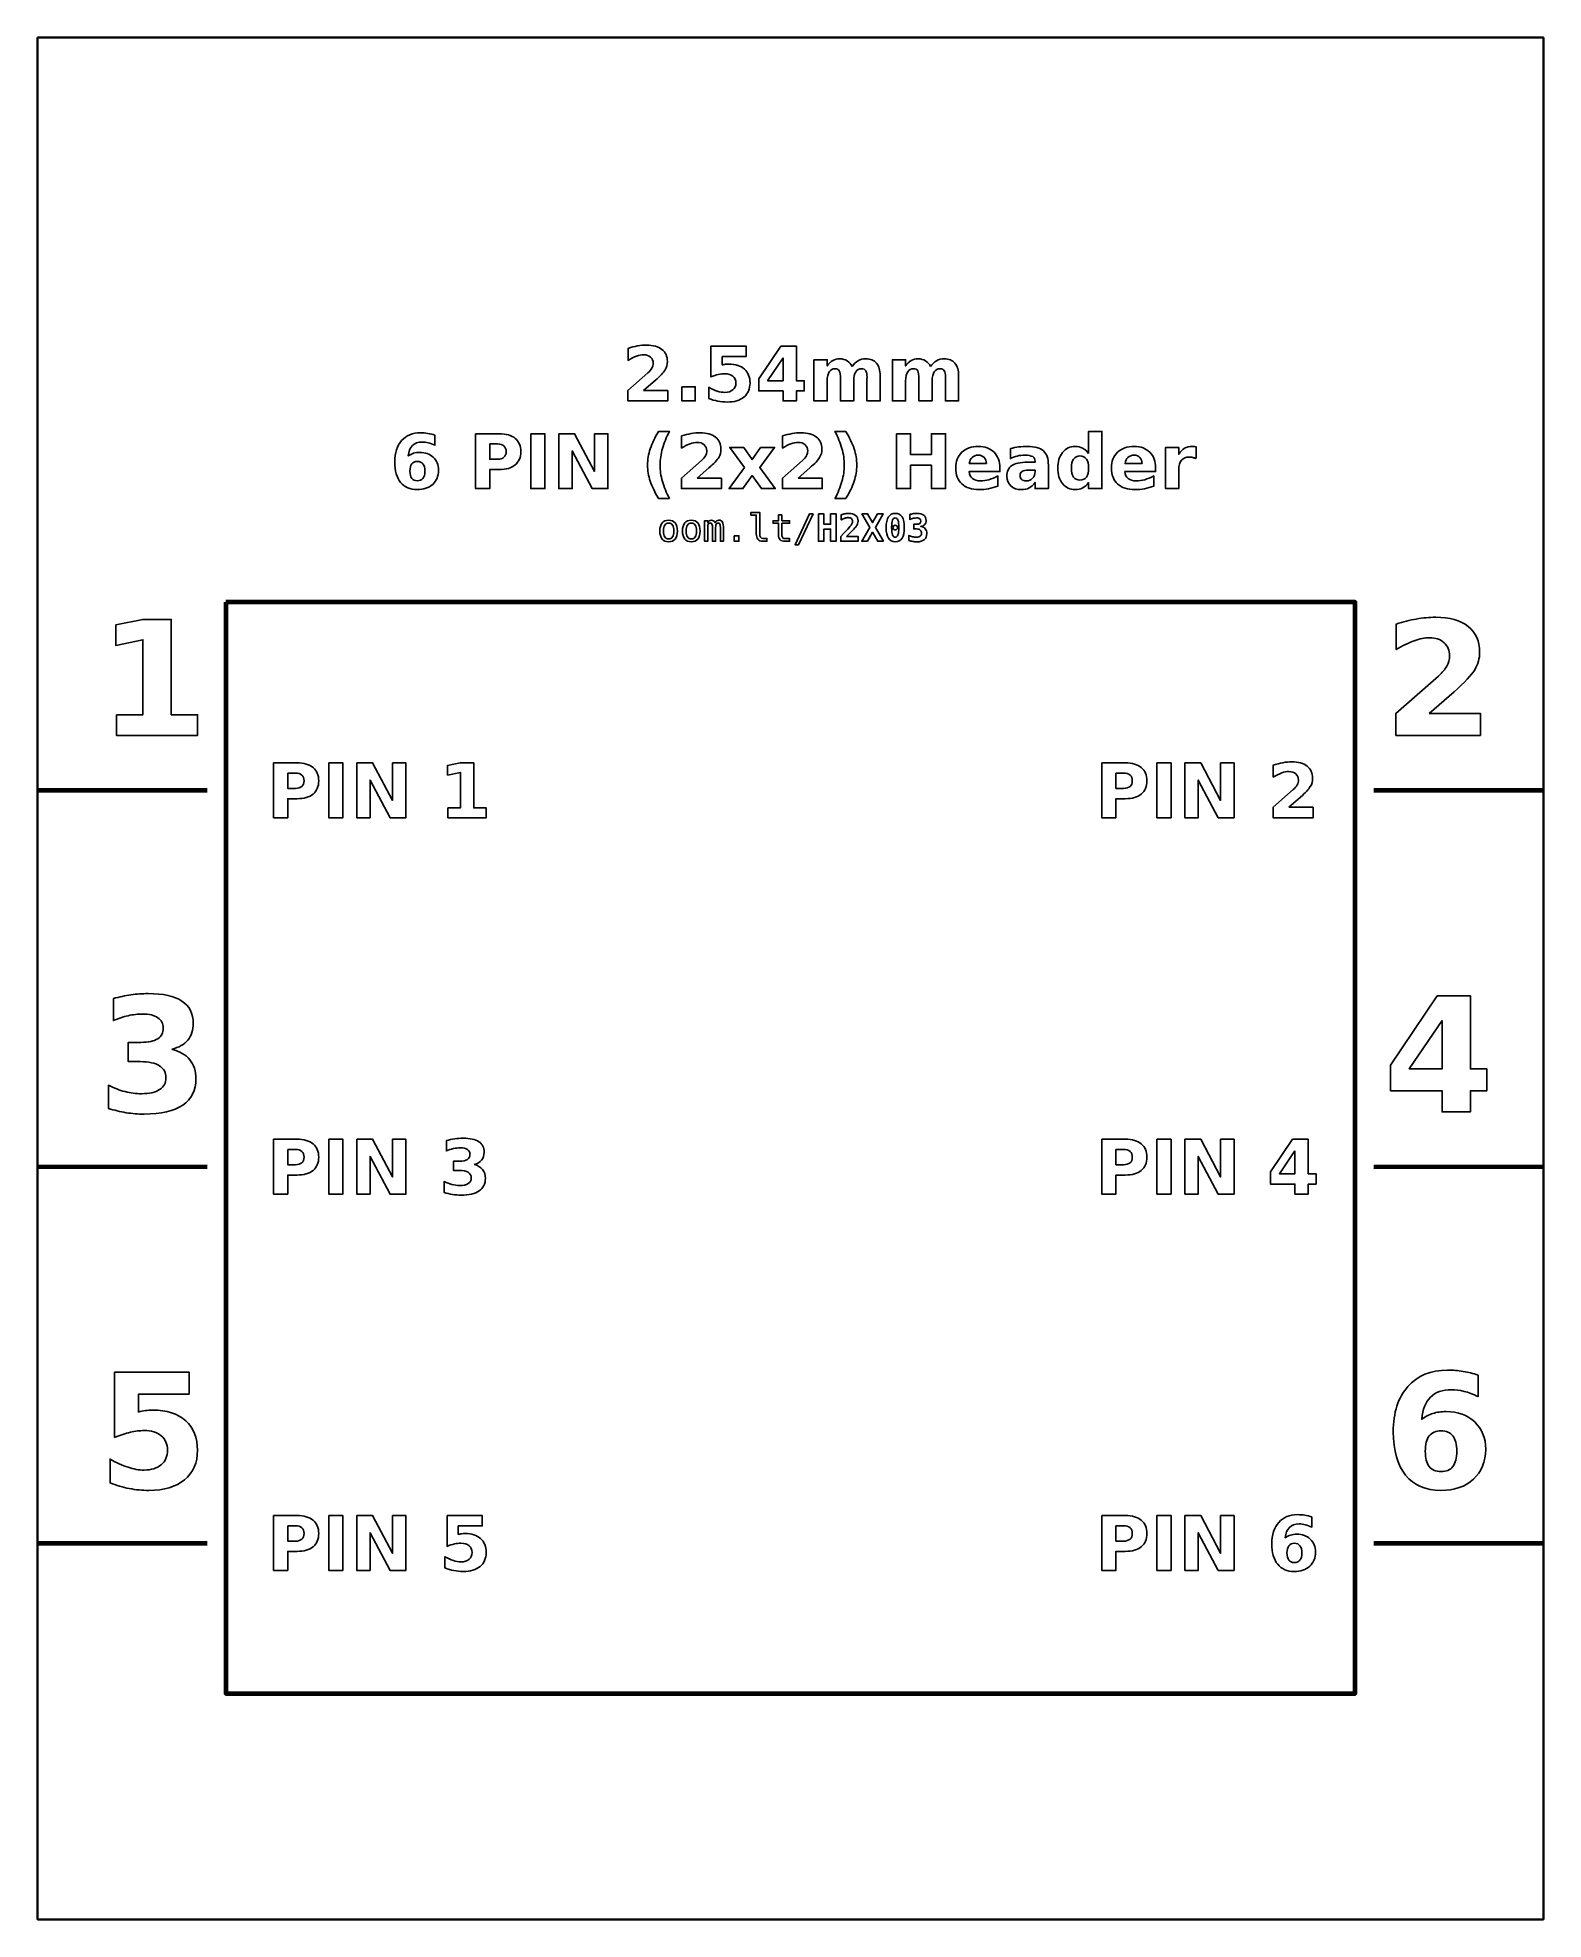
# Model space of a CAD drawing. Header units: centimetres. Extents: x -12.5 to -8.5, y -16.85 to -11.85.
import ezdxf

# ---------------------------------------------------------------- set-up
doc = ezdxf.new("R2010")
doc.units = ezdxf.units.CM
doc.header["$MEASUREMENT"] = 0
doc.layers.add('Layer 1', color=7, linetype='Continuous')

msp = doc.modelspace()

# ---------------------------------------------------------------- linework, layer by layer
at = {"layer": 'Layer 1', "color": 7, "lineweight": 35}
msp.add_open_spline([(-12.5, -11.85), (-12.5, -11.85), (-8.5, -11.85), (-8.5, -11.85), (-8.5, -11.85), (-8.5, -11.85), (-8.5, -16.85), (-8.5, -16.85), (-8.5, -16.85), (-8.5, -16.85), (-12.5, -16.85), (-12.5, -16.85), (-12.5, -16.85), (-12.5, -16.85), (-12.5, -11.85), (-12.5, -11.85)], degree=3, knots=[0, 0, 0, 0, 0.25, 0.25, 0.25, 0.25, 0.5, 0.5, 0.5, 0.5, 0.75, 0.75, 0.75, 0.75, 1, 1, 1, 1], dxfattribs=at)
at = {"layer": 'Layer 1', "color": 250}
for points, knots in [([(-10.89018, -12.78782), (-10.89018, -12.78782), (-10.82601, -12.78782), (-10.82601, -12.78782), (-10.82601, -12.78782), (-10.82601, -12.78782), (-10.82601, -12.81545), (-10.82601, -12.81545), (-10.82601, -12.81545), (-10.82601, -12.81545), (-10.93198, -12.81545), (-10.93198, -12.81545), (-10.93198, -12.81545), (-10.93198, -12.81545), (-10.93198, -12.78782), (-10.93198, -12.78782), (-10.93198, -12.78782), (-10.93198, -12.78782), (-10.87874, -12.74085), (-10.87874, -12.74085), (-10.87874, -12.74085), (-10.87398, -12.73655), (-10.87048, -12.73235), (-10.86821, -12.72825), (-10.86821, -12.72825), (-10.86591, -12.72415), (-10.86478, -12.71988), (-10.86478, -12.71545), (-10.86478, -12.71545), (-10.86478, -12.70862), (-10.86708, -12.70312), (-10.87168, -12.69895), (-10.87168, -12.69895), (-10.87624, -12.69478), (-10.88234, -12.69272), (-10.88998, -12.69272), (-10.88998, -12.69272), (-10.89584, -12.69272), (-10.90224, -12.69398), (-10.90921, -12.69648), (-10.90921, -12.69648), (-10.91618, -12.69898), (-10.92364, -12.70272), (-10.93158, -12.70765), (-10.93158, -12.70765), (-10.93158, -12.70765), (-10.93158, -12.67562), (-10.93158, -12.67562), (-10.93158, -12.67562), (-10.92311, -12.67282), (-10.91474, -12.67068), (-10.90648, -12.66922), (-10.90648, -12.66922), (-10.89821, -12.66775), (-10.89011, -12.66702), (-10.88214, -12.66702), (-10.88214, -12.66702), (-10.86471, -12.66702), (-10.85114, -12.67085), (-10.84148, -12.67855), (-10.84148, -12.67855), (-10.83181, -12.68622), (-10.82698, -12.69692), (-10.82698, -12.71068), (-10.82698, -12.71068), (-10.82698, -12.71862), (-10.82904, -12.72602), (-10.83314, -12.73288), (-10.83314, -12.73288), (-10.83724, -12.73975), (-10.84588, -12.74895), (-10.85901, -12.76048), (-10.85901, -12.76048), (-10.85901, -12.76048), (-10.89018, -12.78782), (-10.89018, -12.78782)], [0, 0, 0, 0, 0.0526316, 0.0526316, 0.0526316, 0.0526316, 0.1052632, 0.1052632, 0.1052632, 0.1052632, 0.1578947, 0.1578947, 0.1578947, 0.1578947, 0.2105263, 0.2105263, 0.2105263, 0.2105263, 0.2631579, 0.2631579, 0.2631579, 0.2631579, 0.3157895, 0.3157895, 0.3157895, 0.3157895, 0.3684211, 0.3684211, 0.3684211, 0.3684211, 0.4210526, 0.4210526, 0.4210526, 0.4210526, 0.4736842, 0.4736842, 0.4736842, 0.4736842, 0.5263158, 0.5263158, 0.5263158, 0.5263158, 0.5789474, 0.5789474, 0.5789474, 0.5789474, 0.6315789, 0.6315789, 0.6315789, 0.6315789, 0.6842105, 0.6842105, 0.6842105, 0.6842105, 0.7368421, 0.7368421, 0.7368421, 0.7368421, 0.7894737, 0.7894737, 0.7894737, 0.7894737, 0.8421053, 0.8421053, 0.8421053, 0.8421053, 0.8947368, 0.8947368, 0.8947368, 0.8947368, 0.9473684, 0.9473684, 0.9473684, 0.9473684, 1, 1, 1, 1]), ([(-10.71147, -12.66965), (-10.71147, -12.66965), (-10.618, -12.66965), (-10.618, -12.66965), (-10.618, -12.66965), (-10.618, -12.66965), (-10.618, -12.69728), (-10.618, -12.69728), (-10.618, -12.69728), (-10.618, -12.69728), (-10.6815, -12.69728), (-10.6815, -12.69728), (-10.6815, -12.69728), (-10.6815, -12.69728), (-10.6815, -12.71985), (-10.6815, -12.71985), (-10.6815, -12.71985), (-10.67864, -12.71908), (-10.67577, -12.71848), (-10.67287, -12.71805), (-10.67287, -12.71805), (-10.66997, -12.71762), (-10.66694, -12.71742), (-10.66384, -12.71742), (-10.66384, -12.71742), (-10.64604, -12.71742), (-10.6322, -12.72185), (-10.6223, -12.73075), (-10.6223, -12.73075), (-10.6124, -12.73962), (-10.60747, -12.75202), (-10.60747, -12.76788), (-10.60747, -12.76788), (-10.60747, -12.78365), (-10.61287, -12.79598), (-10.62364, -12.80492), (-10.62364, -12.80492), (-10.6344, -12.81382), (-10.64937, -12.81828), (-10.6685, -12.81828), (-10.6685, -12.81828), (-10.67677, -12.81828), (-10.68497, -12.81748), (-10.69307, -12.81588), (-10.69307, -12.81588), (-10.70117, -12.81428), (-10.70924, -12.81188), (-10.71724, -12.80862), (-10.71724, -12.80862), (-10.71724, -12.80862), (-10.71724, -12.77902), (-10.71724, -12.77902), (-10.71724, -12.77902), (-10.7093, -12.78358), (-10.70177, -12.78698), (-10.69464, -12.78925), (-10.69464, -12.78925), (-10.6875, -12.79155), (-10.68077, -12.79268), (-10.67447, -12.79268), (-10.67447, -12.79268), (-10.66534, -12.79268), (-10.65817, -12.79045), (-10.65294, -12.78598), (-10.65294, -12.78598), (-10.6477, -12.78155), (-10.64507, -12.77552), (-10.64507, -12.76788), (-10.64507, -12.76788), (-10.64507, -12.76022), (-10.6477, -12.75418), (-10.65294, -12.74975), (-10.65294, -12.74975), (-10.65817, -12.74532), (-10.66534, -12.74312), (-10.67447, -12.74312), (-10.67447, -12.74312), (-10.67987, -12.74312), (-10.68564, -12.74382), (-10.69174, -12.74522), (-10.69174, -12.74522), (-10.69787, -12.74662), (-10.70444, -12.74878), (-10.71147, -12.75172), (-10.71147, -12.75172), (-10.71147, -12.75172), (-10.71147, -12.66965), (-10.71147, -12.66965)], [0, 0, 0, 0, 0.0454545, 0.0454545, 0.0454545, 0.0454545, 0.0909091, 0.0909091, 0.0909091, 0.0909091, 0.1363636, 0.1363636, 0.1363636, 0.1363636, 0.1818182, 0.1818182, 0.1818182, 0.1818182, 0.2272727, 0.2272727, 0.2272727, 0.2272727, 0.2727273, 0.2727273, 0.2727273, 0.2727273, 0.3181818, 0.3181818, 0.3181818, 0.3181818, 0.3636364, 0.3636364, 0.3636364, 0.3636364, 0.4090909, 0.4090909, 0.4090909, 0.4090909, 0.4545455, 0.4545455, 0.4545455, 0.4545455, 0.5, 0.5, 0.5, 0.5, 0.5454545, 0.5454545, 0.5454545, 0.5454545, 0.5909091, 0.5909091, 0.5909091, 0.5909091, 0.6363636, 0.6363636, 0.6363636, 0.6363636, 0.6818182, 0.6818182, 0.6818182, 0.6818182, 0.7272727, 0.7272727, 0.7272727, 0.7272727, 0.7727273, 0.7727273, 0.7727273, 0.7727273, 0.8181818, 0.8181818, 0.8181818, 0.8181818, 0.8636364, 0.8636364, 0.8636364, 0.8636364, 0.9090909, 0.9090909, 0.9090909, 0.9090909, 0.9545455, 0.9545455, 0.9545455, 0.9545455, 1, 1, 1, 1]), ([(-10.5261, -12.66965), (-10.5261, -12.66965), (-10.4843, -12.66965), (-10.4843, -12.66965), (-10.4843, -12.66965), (-10.4843, -12.66965), (-10.4843, -12.76165), (-10.4843, -12.76165), (-10.4843, -12.76165), (-10.4843, -12.76165), (-10.4635, -12.76165), (-10.4635, -12.76165), (-10.4635, -12.76165), (-10.4635, -12.76165), (-10.4635, -12.78888), (-10.4635, -12.78888), (-10.4635, -12.78888), (-10.4635, -12.78888), (-10.4843, -12.78888), (-10.4843, -12.78888), (-10.4843, -12.78888), (-10.4843, -12.78888), (-10.4843, -12.81545), (-10.4843, -12.81545), (-10.4843, -12.81545), (-10.4843, -12.81545), (-10.51983, -12.81545), (-10.51983, -12.81545), (-10.51983, -12.81545), (-10.51983, -12.81545), (-10.51983, -12.78888), (-10.51983, -12.78888), (-10.51983, -12.78888), (-10.51983, -12.78888), (-10.5845, -12.78888), (-10.5845, -12.78888), (-10.5845, -12.78888), (-10.5845, -12.78888), (-10.5845, -12.75665), (-10.5845, -12.75665), (-10.5845, -12.75665), (-10.5845, -12.75665), (-10.5261, -12.66965), (-10.5261, -12.66965)], [0, 0, 0, 0, 0.0909091, 0.0909091, 0.0909091, 0.0909091, 0.1818182, 0.1818182, 0.1818182, 0.1818182, 0.2727273, 0.2727273, 0.2727273, 0.2727273, 0.3636364, 0.3636364, 0.3636364, 0.3636364, 0.4545455, 0.4545455, 0.4545455, 0.4545455, 0.5454545, 0.5454545, 0.5454545, 0.5454545, 0.6363636, 0.6363636, 0.6363636, 0.6363636, 0.7272727, 0.7272727, 0.7272727, 0.7272727, 0.8181818, 0.8181818, 0.8181818, 0.8181818, 0.9090909, 0.9090909, 0.9090909, 0.9090909, 1, 1, 1, 1]), ([(-10.51983, -12.70062), (-10.51983, -12.70062), (-10.56107, -12.76165), (-10.56107, -12.76165), (-10.56107, -12.76165), (-10.56107, -12.76165), (-10.51983, -12.76165), (-10.51983, -12.76165), (-10.51983, -12.76165), (-10.51983, -12.76165), (-10.51983, -12.70062), (-10.51983, -12.70062)], [0, 0, 0, 0, 0.3333333, 0.3333333, 0.3333333, 0.3333333, 0.6666667, 0.6666667, 0.6666667, 0.6666667, 1, 1, 1, 1]), ([(-10.33616, -12.72425), (-10.33173, -12.71748), (-10.3265, -12.71232), (-10.3204, -12.70878), (-10.3204, -12.70878), (-10.3143, -12.70522), (-10.30763, -12.70345), (-10.30033, -12.70345), (-10.30033, -12.70345), (-10.28776, -12.70345), (-10.2782, -12.70732), (-10.27163, -12.71508), (-10.27163, -12.71508), (-10.26506, -12.72282), (-10.26176, -12.73408), (-10.26176, -12.74885), (-10.26176, -12.74885), (-10.26176, -12.74885), (-10.26176, -12.81545), (-10.26176, -12.81545), (-10.26176, -12.81545), (-10.26176, -12.81545), (-10.29693, -12.81545), (-10.29693, -12.81545), (-10.29693, -12.81545), (-10.29693, -12.81545), (-10.29693, -12.75842), (-10.29693, -12.75842), (-10.29693, -12.75842), (-10.29686, -12.75758), (-10.29683, -12.75672), (-10.2968, -12.75578), (-10.2968, -12.75578), (-10.29676, -12.75488), (-10.29673, -12.75358), (-10.29673, -12.75188), (-10.29673, -12.75188), (-10.29673, -12.74415), (-10.29786, -12.73852), (-10.30016, -12.73505), (-10.30016, -12.73505), (-10.30243, -12.73155), (-10.3061, -12.72982), (-10.31116, -12.72982), (-10.31116, -12.72982), (-10.31783, -12.72982), (-10.32293, -12.73255), (-10.32656, -12.73802), (-10.32656, -12.73802), (-10.33016, -12.74348), (-10.33203, -12.75138), (-10.33216, -12.76175), (-10.33216, -12.76175), (-10.33216, -12.76175), (-10.33216, -12.81545), (-10.33216, -12.81545), (-10.33216, -12.81545), (-10.33216, -12.81545), (-10.36733, -12.81545), (-10.36733, -12.81545), (-10.36733, -12.81545), (-10.36733, -12.81545), (-10.36733, -12.75842), (-10.36733, -12.75842), (-10.36733, -12.75842), (-10.36733, -12.74632), (-10.36836, -12.73852), (-10.37046, -12.73505), (-10.37046, -12.73505), (-10.37253, -12.73155), (-10.37623, -12.72982), (-10.38156, -12.72982), (-10.38156, -12.72982), (-10.3883, -12.72982), (-10.39346, -12.73258), (-10.3971, -12.73808), (-10.3971, -12.73808), (-10.40073, -12.74358), (-10.40256, -12.75142), (-10.40256, -12.76165), (-10.40256, -12.76165), (-10.40256, -12.76165), (-10.40256, -12.81545), (-10.40256, -12.81545), (-10.40256, -12.81545), (-10.40256, -12.81545), (-10.43773, -12.81545), (-10.43773, -12.81545), (-10.43773, -12.81545), (-10.43773, -12.81545), (-10.43773, -12.70608), (-10.43773, -12.70608), (-10.43773, -12.70608), (-10.43773, -12.70608), (-10.40256, -12.70608), (-10.40256, -12.70608), (-10.40256, -12.70608), (-10.40256, -12.70608), (-10.40256, -12.72212), (-10.40256, -12.72212), (-10.40256, -12.72212), (-10.39826, -12.71592), (-10.39333, -12.71128), (-10.38776, -12.70815), (-10.38776, -12.70815), (-10.3822, -12.70502), (-10.37606, -12.70345), (-10.36936, -12.70345), (-10.36936, -12.70345), (-10.36183, -12.70345), (-10.35513, -12.70528), (-10.34936, -12.70892), (-10.34936, -12.70892), (-10.34356, -12.71258), (-10.33916, -12.71768), (-10.33616, -12.72425)], [0, 0, 0, 0, 0.0344828, 0.0344828, 0.0344828, 0.0344828, 0.0689655, 0.0689655, 0.0689655, 0.0689655, 0.1034483, 0.1034483, 0.1034483, 0.1034483, 0.137931, 0.137931, 0.137931, 0.137931, 0.1724138, 0.1724138, 0.1724138, 0.1724138, 0.2068966, 0.2068966, 0.2068966, 0.2068966, 0.2413793, 0.2413793, 0.2413793, 0.2413793, 0.2758621, 0.2758621, 0.2758621, 0.2758621, 0.3103448, 0.3103448, 0.3103448, 0.3103448, 0.3448276, 0.3448276, 0.3448276, 0.3448276, 0.3793103, 0.3793103, 0.3793103, 0.3793103, 0.4137931, 0.4137931, 0.4137931, 0.4137931, 0.4482759, 0.4482759, 0.4482759, 0.4482759, 0.4827586, 0.4827586, 0.4827586, 0.4827586, 0.5172414, 0.5172414, 0.5172414, 0.5172414, 0.5517241, 0.5517241, 0.5517241, 0.5517241, 0.5862069, 0.5862069, 0.5862069, 0.5862069, 0.6206897, 0.6206897, 0.6206897, 0.6206897, 0.6551724, 0.6551724, 0.6551724, 0.6551724, 0.6896552, 0.6896552, 0.6896552, 0.6896552, 0.7241379, 0.7241379, 0.7241379, 0.7241379, 0.7586207, 0.7586207, 0.7586207, 0.7586207, 0.7931034, 0.7931034, 0.7931034, 0.7931034, 0.8275862, 0.8275862, 0.8275862, 0.8275862, 0.862069, 0.862069, 0.862069, 0.862069, 0.8965517, 0.8965517, 0.8965517, 0.8965517, 0.9310345, 0.9310345, 0.9310345, 0.9310345, 0.9655172, 0.9655172, 0.9655172, 0.9655172, 1, 1, 1, 1]), ([(-10.12776, -12.72425), (-10.12333, -12.71748), (-10.1181, -12.71232), (-10.112, -12.70878), (-10.112, -12.70878), (-10.1059, -12.70522), (-10.09923, -12.70345), (-10.09193, -12.70345), (-10.09193, -12.70345), (-10.07936, -12.70345), (-10.0698, -12.70732), (-10.06323, -12.71508), (-10.06323, -12.71508), (-10.05666, -12.72282), (-10.05336, -12.73408), (-10.05336, -12.74885), (-10.05336, -12.74885), (-10.05336, -12.74885), (-10.05336, -12.81545), (-10.05336, -12.81545), (-10.05336, -12.81545), (-10.05336, -12.81545), (-10.08853, -12.81545), (-10.08853, -12.81545), (-10.08853, -12.81545), (-10.08853, -12.81545), (-10.08853, -12.75842), (-10.08853, -12.75842), (-10.08853, -12.75842), (-10.08846, -12.75758), (-10.08843, -12.75672), (-10.0884, -12.75578), (-10.0884, -12.75578), (-10.08836, -12.75488), (-10.08833, -12.75358), (-10.08833, -12.75188), (-10.08833, -12.75188), (-10.08833, -12.74415), (-10.08946, -12.73852), (-10.09176, -12.73505), (-10.09176, -12.73505), (-10.09403, -12.73155), (-10.0977, -12.72982), (-10.10276, -12.72982), (-10.10276, -12.72982), (-10.10943, -12.72982), (-10.11453, -12.73255), (-10.11816, -12.73802), (-10.11816, -12.73802), (-10.12176, -12.74348), (-10.12363, -12.75138), (-10.12376, -12.76175), (-10.12376, -12.76175), (-10.12376, -12.76175), (-10.12376, -12.81545), (-10.12376, -12.81545), (-10.12376, -12.81545), (-10.12376, -12.81545), (-10.15893, -12.81545), (-10.15893, -12.81545), (-10.15893, -12.81545), (-10.15893, -12.81545), (-10.15893, -12.75842), (-10.15893, -12.75842), (-10.15893, -12.75842), (-10.15893, -12.74632), (-10.15996, -12.73852), (-10.16206, -12.73505), (-10.16206, -12.73505), (-10.16413, -12.73155), (-10.16783, -12.72982), (-10.17316, -12.72982), (-10.17316, -12.72982), (-10.1799, -12.72982), (-10.18506, -12.73258), (-10.1887, -12.73808), (-10.1887, -12.73808), (-10.19233, -12.74358), (-10.19416, -12.75142), (-10.19416, -12.76165), (-10.19416, -12.76165), (-10.19416, -12.76165), (-10.19416, -12.81545), (-10.19416, -12.81545), (-10.19416, -12.81545), (-10.19416, -12.81545), (-10.22933, -12.81545), (-10.22933, -12.81545), (-10.22933, -12.81545), (-10.22933, -12.81545), (-10.22933, -12.70608), (-10.22933, -12.70608), (-10.22933, -12.70608), (-10.22933, -12.70608), (-10.19416, -12.70608), (-10.19416, -12.70608), (-10.19416, -12.70608), (-10.19416, -12.70608), (-10.19416, -12.72212), (-10.19416, -12.72212), (-10.19416, -12.72212), (-10.18986, -12.71592), (-10.18493, -12.71128), (-10.17936, -12.70815), (-10.17936, -12.70815), (-10.1738, -12.70502), (-10.16766, -12.70345), (-10.16096, -12.70345), (-10.16096, -12.70345), (-10.15343, -12.70345), (-10.14673, -12.70528), (-10.14096, -12.70892), (-10.14096, -12.70892), (-10.13516, -12.71258), (-10.13076, -12.71768), (-10.12776, -12.72425)], [0, 0, 0, 0, 0.0344828, 0.0344828, 0.0344828, 0.0344828, 0.0689655, 0.0689655, 0.0689655, 0.0689655, 0.1034483, 0.1034483, 0.1034483, 0.1034483, 0.137931, 0.137931, 0.137931, 0.137931, 0.1724138, 0.1724138, 0.1724138, 0.1724138, 0.2068966, 0.2068966, 0.2068966, 0.2068966, 0.2413793, 0.2413793, 0.2413793, 0.2413793, 0.2758621, 0.2758621, 0.2758621, 0.2758621, 0.3103448, 0.3103448, 0.3103448, 0.3103448, 0.3448276, 0.3448276, 0.3448276, 0.3448276, 0.3793103, 0.3793103, 0.3793103, 0.3793103, 0.4137931, 0.4137931, 0.4137931, 0.4137931, 0.4482759, 0.4482759, 0.4482759, 0.4482759, 0.4827586, 0.4827586, 0.4827586, 0.4827586, 0.5172414, 0.5172414, 0.5172414, 0.5172414, 0.5517241, 0.5517241, 0.5517241, 0.5517241, 0.5862069, 0.5862069, 0.5862069, 0.5862069, 0.6206897, 0.6206897, 0.6206897, 0.6206897, 0.6551724, 0.6551724, 0.6551724, 0.6551724, 0.6896552, 0.6896552, 0.6896552, 0.6896552, 0.7241379, 0.7241379, 0.7241379, 0.7241379, 0.7586207, 0.7586207, 0.7586207, 0.7586207, 0.7931034, 0.7931034, 0.7931034, 0.7931034, 0.8275862, 0.8275862, 0.8275862, 0.8275862, 0.862069, 0.862069, 0.862069, 0.862069, 0.8965517, 0.8965517, 0.8965517, 0.8965517, 0.9310345, 0.9310345, 0.9310345, 0.9310345, 0.9655172, 0.9655172, 0.9655172, 0.9655172, 1, 1, 1, 1]), ([(-10.78824, -12.77765), (-10.78824, -12.77765), (-10.75307, -12.77765), (-10.75307, -12.77765), (-10.75307, -12.77765), (-10.75307, -12.77765), (-10.75307, -12.81545), (-10.75307, -12.81545), (-10.75307, -12.81545), (-10.75307, -12.81545), (-10.78824, -12.81545), (-10.78824, -12.81545), (-10.78824, -12.81545), (-10.78824, -12.81545), (-10.78824, -12.77765), (-10.78824, -12.77765)], [0, 0, 0, 0, 0.25, 0.25, 0.25, 0.25, 0.5, 0.5, 0.5, 0.5, 0.75, 0.75, 0.75, 0.75, 1, 1, 1, 1]), ([(-10.82147, -13.07462), (-10.82147, -13.07462), (-10.85047, -13.07462), (-10.85047, -13.07462), (-10.85047, -13.07462), (-10.86044, -13.05855), (-10.8678, -13.04325), (-10.87254, -13.02875), (-10.87254, -13.02875), (-10.8773, -13.01428), (-10.87967, -12.99992), (-10.87967, -12.98565), (-10.87967, -12.98565), (-10.87967, -12.97138), (-10.87727, -12.95695), (-10.8725, -12.94235), (-10.8725, -12.94235), (-10.8677, -12.92772), (-10.86037, -12.91245), (-10.85047, -12.89648), (-10.85047, -12.89648), (-10.85047, -12.89648), (-10.82147, -12.89648), (-10.82147, -12.89648), (-10.82147, -12.89648), (-10.8298, -12.91192), (-10.83604, -12.92702), (-10.8402, -12.94175), (-10.8402, -12.94175), (-10.84437, -12.95648), (-10.84647, -12.97105), (-10.84647, -12.98545), (-10.84647, -12.98545), (-10.84647, -12.99985), (-10.8444, -13.01442), (-10.84027, -13.02922), (-10.84027, -13.02922), (-10.83614, -13.04398), (-10.82987, -13.05912), (-10.82147, -13.07462)], [0, 0, 0, 0, 0.1, 0.1, 0.1, 0.1, 0.2, 0.2, 0.2, 0.2, 0.3, 0.3, 0.3, 0.3, 0.4, 0.4, 0.4, 0.4, 0.5, 0.5, 0.5, 0.5, 0.6, 0.6, 0.6, 0.6, 0.7, 0.7, 0.7, 0.7, 0.8, 0.8, 0.8, 0.8, 0.9, 0.9, 0.9, 0.9, 1, 1, 1, 1]), ([(-10.74784, -13.02062), (-10.74784, -13.02062), (-10.68367, -13.02062), (-10.68367, -13.02062), (-10.68367, -13.02062), (-10.68367, -13.02062), (-10.68367, -13.04825), (-10.68367, -13.04825), (-10.68367, -13.04825), (-10.68367, -13.04825), (-10.78964, -13.04825), (-10.78964, -13.04825), (-10.78964, -13.04825), (-10.78964, -13.04825), (-10.78964, -13.02062), (-10.78964, -13.02062), (-10.78964, -13.02062), (-10.78964, -13.02062), (-10.7364, -12.97365), (-10.7364, -12.97365), (-10.7364, -12.97365), (-10.73164, -12.96935), (-10.72814, -12.96515), (-10.72587, -12.96105), (-10.72587, -12.96105), (-10.72357, -12.95695), (-10.72244, -12.95268), (-10.72244, -12.94825), (-10.72244, -12.94825), (-10.72244, -12.94142), (-10.72474, -12.93592), (-10.72934, -12.93175), (-10.72934, -12.93175), (-10.7339, -12.92758), (-10.74, -12.92552), (-10.74764, -12.92552), (-10.74764, -12.92552), (-10.7535, -12.92552), (-10.7599, -12.92678), (-10.76687, -12.92928), (-10.76687, -12.92928), (-10.77384, -12.93178), (-10.7813, -12.93552), (-10.78924, -12.94045), (-10.78924, -12.94045), (-10.78924, -12.94045), (-10.78924, -12.90842), (-10.78924, -12.90842), (-10.78924, -12.90842), (-10.78077, -12.90562), (-10.7724, -12.90348), (-10.76414, -12.90202), (-10.76414, -12.90202), (-10.75587, -12.90055), (-10.74777, -12.89982), (-10.7398, -12.89982), (-10.7398, -12.89982), (-10.72237, -12.89982), (-10.7088, -12.90365), (-10.69914, -12.91135), (-10.69914, -12.91135), (-10.68947, -12.91902), (-10.68464, -12.92972), (-10.68464, -12.94348), (-10.68464, -12.94348), (-10.68464, -12.95142), (-10.6867, -12.95882), (-10.6908, -12.96568), (-10.6908, -12.96568), (-10.6949, -12.97255), (-10.70354, -12.98175), (-10.71667, -12.99328), (-10.71667, -12.99328), (-10.71667, -12.99328), (-10.74784, -13.02062), (-10.74784, -13.02062)], [0, 0, 0, 0, 0.0526316, 0.0526316, 0.0526316, 0.0526316, 0.1052632, 0.1052632, 0.1052632, 0.1052632, 0.1578947, 0.1578947, 0.1578947, 0.1578947, 0.2105263, 0.2105263, 0.2105263, 0.2105263, 0.2631579, 0.2631579, 0.2631579, 0.2631579, 0.3157895, 0.3157895, 0.3157895, 0.3157895, 0.3684211, 0.3684211, 0.3684211, 0.3684211, 0.4210526, 0.4210526, 0.4210526, 0.4210526, 0.4736842, 0.4736842, 0.4736842, 0.4736842, 0.5263158, 0.5263158, 0.5263158, 0.5263158, 0.5789474, 0.5789474, 0.5789474, 0.5789474, 0.6315789, 0.6315789, 0.6315789, 0.6315789, 0.6842105, 0.6842105, 0.6842105, 0.6842105, 0.7368421, 0.7368421, 0.7368421, 0.7368421, 0.7894737, 0.7894737, 0.7894737, 0.7894737, 0.8421053, 0.8421053, 0.8421053, 0.8421053, 0.8947368, 0.8947368, 0.8947368, 0.8947368, 0.9473684, 0.9473684, 0.9473684, 0.9473684, 1, 1, 1, 1]), ([(-10.47967, -13.02062), (-10.47967, -13.02062), (-10.4155, -13.02062), (-10.4155, -13.02062), (-10.4155, -13.02062), (-10.4155, -13.02062), (-10.4155, -13.04825), (-10.4155, -13.04825), (-10.4155, -13.04825), (-10.4155, -13.04825), (-10.52147, -13.04825), (-10.52147, -13.04825), (-10.52147, -13.04825), (-10.52147, -13.04825), (-10.52147, -13.02062), (-10.52147, -13.02062), (-10.52147, -13.02062), (-10.52147, -13.02062), (-10.46823, -12.97365), (-10.46823, -12.97365), (-10.46823, -12.97365), (-10.46347, -12.96935), (-10.45997, -12.96515), (-10.4577, -12.96105), (-10.4577, -12.96105), (-10.4554, -12.95695), (-10.45427, -12.95268), (-10.45427, -12.94825), (-10.45427, -12.94825), (-10.45427, -12.94142), (-10.45657, -12.93592), (-10.46117, -12.93175), (-10.46117, -12.93175), (-10.46573, -12.92758), (-10.47183, -12.92552), (-10.47947, -12.92552), (-10.47947, -12.92552), (-10.48533, -12.92552), (-10.49173, -12.92678), (-10.4987, -12.92928), (-10.4987, -12.92928), (-10.50567, -12.93178), (-10.51313, -12.93552), (-10.52107, -12.94045), (-10.52107, -12.94045), (-10.52107, -12.94045), (-10.52107, -12.90842), (-10.52107, -12.90842), (-10.52107, -12.90842), (-10.5126, -12.90562), (-10.50423, -12.90348), (-10.49597, -12.90202), (-10.49597, -12.90202), (-10.4877, -12.90055), (-10.4796, -12.89982), (-10.47163, -12.89982), (-10.47163, -12.89982), (-10.4542, -12.89982), (-10.44063, -12.90365), (-10.43097, -12.91135), (-10.43097, -12.91135), (-10.4213, -12.91902), (-10.41647, -12.92972), (-10.41647, -12.94348), (-10.41647, -12.94348), (-10.41647, -12.95142), (-10.41853, -12.95882), (-10.42263, -12.96568), (-10.42263, -12.96568), (-10.42673, -12.97255), (-10.43537, -12.98175), (-10.4485, -12.99328), (-10.4485, -12.99328), (-10.4485, -12.99328), (-10.47967, -13.02062), (-10.47967, -13.02062)], [0, 0, 0, 0, 0.0526316, 0.0526316, 0.0526316, 0.0526316, 0.1052632, 0.1052632, 0.1052632, 0.1052632, 0.1578947, 0.1578947, 0.1578947, 0.1578947, 0.2105263, 0.2105263, 0.2105263, 0.2105263, 0.2631579, 0.2631579, 0.2631579, 0.2631579, 0.3157895, 0.3157895, 0.3157895, 0.3157895, 0.3684211, 0.3684211, 0.3684211, 0.3684211, 0.4210526, 0.4210526, 0.4210526, 0.4210526, 0.4736842, 0.4736842, 0.4736842, 0.4736842, 0.5263158, 0.5263158, 0.5263158, 0.5263158, 0.5789474, 0.5789474, 0.5789474, 0.5789474, 0.6315789, 0.6315789, 0.6315789, 0.6315789, 0.6842105, 0.6842105, 0.6842105, 0.6842105, 0.7368421, 0.7368421, 0.7368421, 0.7368421, 0.7894737, 0.7894737, 0.7894737, 0.7894737, 0.8421053, 0.8421053, 0.8421053, 0.8421053, 0.8947368, 0.8947368, 0.8947368, 0.8947368, 0.9473684, 0.9473684, 0.9473684, 0.9473684, 1, 1, 1, 1]), ([(-10.38213, -13.07462), (-10.3738, -13.05912), (-10.36753, -13.04398), (-10.36336, -13.02922), (-10.36336, -13.02922), (-10.3592, -13.01442), (-10.35713, -12.99985), (-10.35713, -12.98545), (-10.35713, -12.98545), (-10.35713, -12.97105), (-10.3592, -12.95648), (-10.36336, -12.94175), (-10.36336, -12.94175), (-10.36753, -12.92702), (-10.3738, -12.91192), (-10.38213, -12.89648), (-10.38213, -12.89648), (-10.38213, -12.89648), (-10.35313, -12.89648), (-10.35313, -12.89648), (-10.35313, -12.89648), (-10.34323, -12.91245), (-10.3359, -12.92772), (-10.3311, -12.94235), (-10.3311, -12.94235), (-10.32633, -12.95695), (-10.32393, -12.97138), (-10.32393, -12.98565), (-10.32393, -12.98565), (-10.32393, -12.99992), (-10.3263, -13.01428), (-10.33106, -13.02875), (-10.33106, -13.02875), (-10.3358, -13.04325), (-10.34316, -13.05855), (-10.35313, -13.07462), (-10.35313, -13.07462), (-10.35313, -13.07462), (-10.38213, -13.07462), (-10.38213, -13.07462)], [0, 0, 0, 0, 0.1, 0.1, 0.1, 0.1, 0.2, 0.2, 0.2, 0.2, 0.3, 0.3, 0.3, 0.3, 0.4, 0.4, 0.4, 0.4, 0.5, 0.5, 0.5, 0.5, 0.6, 0.6, 0.6, 0.6, 0.7, 0.7, 0.7, 0.7, 0.8, 0.8, 0.8, 0.8, 0.9, 0.9, 0.9, 0.9, 1, 1, 1, 1]), ([(-9.70793, -12.95492), (-9.70793, -12.95492), (-9.70793, -12.89628), (-9.70793, -12.89628), (-9.70793, -12.89628), (-9.70793, -12.89628), (-9.67276, -12.89628), (-9.67276, -12.89628), (-9.67276, -12.89628), (-9.67276, -12.89628), (-9.67276, -13.04825), (-9.67276, -13.04825), (-9.67276, -13.04825), (-9.67276, -13.04825), (-9.70793, -13.04825), (-9.70793, -13.04825), (-9.70793, -13.04825), (-9.70793, -13.04825), (-9.70793, -13.03242), (-9.70793, -13.03242), (-9.70793, -13.03242), (-9.71273, -13.03888), (-9.71806, -13.04358), (-9.72383, -13.04658), (-9.72383, -13.04658), (-9.72963, -13.04958), (-9.73633, -13.05108), (-9.74396, -13.05108), (-9.74396, -13.05108), (-9.75743, -13.05108), (-9.7685, -13.04572), (-9.77713, -13.03502), (-9.77713, -13.03502), (-9.7858, -13.02432), (-9.79013, -13.01052), (-9.79013, -12.99365), (-9.79013, -12.99365), (-9.79013, -12.97682), (-9.7858, -12.96302), (-9.77713, -12.95232), (-9.77713, -12.95232), (-9.7685, -12.94162), (-9.75743, -12.93625), (-9.74396, -12.93625), (-9.74396, -12.93625), (-9.7364, -12.93625), (-9.72973, -12.93775), (-9.7239, -12.94078), (-9.7239, -12.94078), (-9.71806, -12.94382), (-9.71273, -12.94852), (-9.70793, -12.95492)], [0, 0, 0, 0, 0.0769231, 0.0769231, 0.0769231, 0.0769231, 0.1538462, 0.1538462, 0.1538462, 0.1538462, 0.2307692, 0.2307692, 0.2307692, 0.2307692, 0.3076923, 0.3076923, 0.3076923, 0.3076923, 0.3846154, 0.3846154, 0.3846154, 0.3846154, 0.4615385, 0.4615385, 0.4615385, 0.4615385, 0.5384615, 0.5384615, 0.5384615, 0.5384615, 0.6153846, 0.6153846, 0.6153846, 0.6153846, 0.6923077, 0.6923077, 0.6923077, 0.6923077, 0.7692308, 0.7692308, 0.7692308, 0.7692308, 0.8461538, 0.8461538, 0.8461538, 0.8461538, 0.9230769, 0.9230769, 0.9230769, 0.9230769, 1, 1, 1, 1]), ([(-11.44481, -12.90625), (-11.44481, -12.90625), (-11.44481, -12.93322), (-11.44481, -12.93322), (-11.44481, -12.93322), (-11.45101, -12.93028), (-11.45681, -12.92812), (-11.46227, -12.92672), (-11.46227, -12.92672), (-11.46774, -12.92532), (-11.47311, -12.92462), (-11.47831, -12.92462), (-11.47831, -12.92462), (-11.48951, -12.92462), (-11.49821, -12.92772), (-11.50447, -12.93395), (-11.50447, -12.93395), (-11.51071, -12.94015), (-11.51437, -12.94938), (-11.51541, -12.96162), (-11.51541, -12.96162), (-11.51111, -12.95845), (-11.50644, -12.95605), (-11.50144, -12.95445), (-11.50144, -12.95445), (-11.49644, -12.95285), (-11.49097, -12.95205), (-11.48504, -12.95205), (-11.48504, -12.95205), (-11.47014, -12.95205), (-11.45811, -12.95642), (-11.44897, -12.96515), (-11.44897, -12.96515), (-11.43981, -12.97385), (-11.43524, -12.98528), (-11.43524, -12.99942), (-11.43524, -12.99942), (-11.43524, -13.01505), (-11.44034, -13.02755), (-11.45057, -13.03698), (-11.45057, -13.03698), (-11.46077, -13.04638), (-11.47451, -13.05108), (-11.49167, -13.05108), (-11.49167, -13.05108), (-11.51061, -13.05108), (-11.52527, -13.04468), (-11.53567, -13.03188), (-11.53567, -13.03188), (-11.54604, -13.01912), (-11.55124, -13.00095), (-11.55124, -12.97745), (-11.55124, -12.97745), (-11.55124, -12.95338), (-11.54517, -12.93445), (-11.53304, -12.92068), (-11.53304, -12.92068), (-11.52087, -12.90692), (-11.50424, -12.90002), (-11.48307, -12.90002), (-11.48307, -12.90002), (-11.47637, -12.90002), (-11.46987, -12.90055), (-11.46354, -12.90158), (-11.46354, -12.90158), (-11.45724, -12.90262), (-11.45101, -12.90418), (-11.44481, -12.90625)], [0, 0, 0, 0, 0.0588235, 0.0588235, 0.0588235, 0.0588235, 0.1176471, 0.1176471, 0.1176471, 0.1176471, 0.1764706, 0.1764706, 0.1764706, 0.1764706, 0.2352941, 0.2352941, 0.2352941, 0.2352941, 0.2941176, 0.2941176, 0.2941176, 0.2941176, 0.3529412, 0.3529412, 0.3529412, 0.3529412, 0.4117647, 0.4117647, 0.4117647, 0.4117647, 0.4705882, 0.4705882, 0.4705882, 0.4705882, 0.5294118, 0.5294118, 0.5294118, 0.5294118, 0.5882353, 0.5882353, 0.5882353, 0.5882353, 0.6470588, 0.6470588, 0.6470588, 0.6470588, 0.7058824, 0.7058824, 0.7058824, 0.7058824, 0.7647059, 0.7647059, 0.7647059, 0.7647059, 0.8235294, 0.8235294, 0.8235294, 0.8235294, 0.8823529, 0.8823529, 0.8823529, 0.8823529, 0.9411765, 0.9411765, 0.9411765, 0.9411765, 1, 1, 1, 1]), ([(-11.33647, -12.90245), (-11.33647, -12.90245), (-11.27407, -12.90245), (-11.27407, -12.90245), (-11.27407, -12.90245), (-11.25551, -12.90245), (-11.24127, -12.90658), (-11.23134, -12.91482), (-11.23134, -12.91482), (-11.22141, -12.92305), (-11.21644, -12.93478), (-11.21644, -12.95002), (-11.21644, -12.95002), (-11.21644, -12.96528), (-11.22141, -12.97705), (-11.23134, -12.98528), (-11.23134, -12.98528), (-11.24127, -12.99352), (-11.25551, -12.99765), (-11.27407, -12.99765), (-11.27407, -12.99765), (-11.27407, -12.99765), (-11.29887, -12.99765), (-11.29887, -12.99765), (-11.29887, -12.99765), (-11.29887, -12.99765), (-11.29887, -13.04825), (-11.29887, -13.04825), (-11.29887, -13.04825), (-11.29887, -13.04825), (-11.33647, -13.04825), (-11.33647, -13.04825), (-11.33647, -13.04825), (-11.33647, -13.04825), (-11.33647, -12.90245), (-11.33647, -12.90245)], [0, 0, 0, 0, 0.1111111, 0.1111111, 0.1111111, 0.1111111, 0.2222222, 0.2222222, 0.2222222, 0.2222222, 0.3333333, 0.3333333, 0.3333333, 0.3333333, 0.4444444, 0.4444444, 0.4444444, 0.4444444, 0.5555556, 0.5555556, 0.5555556, 0.5555556, 0.6666667, 0.6666667, 0.6666667, 0.6666667, 0.7777778, 0.7777778, 0.7777778, 0.7777778, 0.8888889, 0.8888889, 0.8888889, 0.8888889, 1, 1, 1, 1]), ([(-11.29887, -12.92968), (-11.29887, -12.92968), (-11.29887, -12.97042), (-11.29887, -12.97042), (-11.29887, -12.97042), (-11.29887, -12.97042), (-11.27807, -12.97042), (-11.27807, -12.97042), (-11.27807, -12.97042), (-11.27077, -12.97042), (-11.26514, -12.96865), (-11.26117, -12.96508), (-11.26117, -12.96508), (-11.25721, -12.96155), (-11.25521, -12.95652), (-11.25521, -12.95002), (-11.25521, -12.95002), (-11.25521, -12.94348), (-11.25721, -12.93848), (-11.26117, -12.93495), (-11.26117, -12.93495), (-11.26514, -12.93145), (-11.27077, -12.92968), (-11.27807, -12.92968), (-11.27807, -12.92968), (-11.27807, -12.92968), (-11.29887, -12.92968), (-11.29887, -12.92968)], [0, 0, 0, 0, 0.1428571, 0.1428571, 0.1428571, 0.1428571, 0.2857143, 0.2857143, 0.2857143, 0.2857143, 0.4285714, 0.4285714, 0.4285714, 0.4285714, 0.5714286, 0.5714286, 0.5714286, 0.5714286, 0.7142857, 0.7142857, 0.7142857, 0.7142857, 0.8571429, 0.8571429, 0.8571429, 0.8571429, 1, 1, 1, 1]), ([(-11.1899, -12.90245), (-11.1899, -12.90245), (-11.1523, -12.90245), (-11.1523, -12.90245), (-11.1523, -12.90245), (-11.1523, -12.90245), (-11.1523, -13.04825), (-11.1523, -13.04825), (-11.1523, -13.04825), (-11.1523, -13.04825), (-11.1899, -13.04825), (-11.1899, -13.04825), (-11.1899, -13.04825), (-11.1899, -13.04825), (-11.1899, -12.90245), (-11.1899, -12.90245)], [0, 0, 0, 0, 0.25, 0.25, 0.25, 0.25, 0.5, 0.5, 0.5, 0.5, 0.75, 0.75, 0.75, 0.75, 1, 1, 1, 1]), ([(-11.1155, -12.90245), (-11.1155, -12.90245), (-11.0735, -12.90245), (-11.0735, -12.90245), (-11.0735, -12.90245), (-11.0735, -12.90245), (-11.02047, -13.00245), (-11.02047, -13.00245), (-11.02047, -13.00245), (-11.02047, -13.00245), (-11.02047, -12.90245), (-11.02047, -12.90245), (-11.02047, -12.90245), (-11.02047, -12.90245), (-10.98484, -12.90245), (-10.98484, -12.90245), (-10.98484, -12.90245), (-10.98484, -12.90245), (-10.98484, -13.04825), (-10.98484, -13.04825), (-10.98484, -13.04825), (-10.98484, -13.04825), (-11.02684, -13.04825), (-11.02684, -13.04825), (-11.02684, -13.04825), (-11.02684, -13.04825), (-11.07987, -12.94825), (-11.07987, -12.94825), (-11.07987, -12.94825), (-11.07987, -12.94825), (-11.07987, -13.04825), (-11.07987, -13.04825), (-11.07987, -13.04825), (-11.07987, -13.04825), (-11.1155, -13.04825), (-11.1155, -13.04825), (-11.1155, -13.04825), (-11.1155, -13.04825), (-11.1155, -12.90245), (-11.1155, -12.90245)], [0, 0, 0, 0, 0.1, 0.1, 0.1, 0.1, 0.2, 0.2, 0.2, 0.2, 0.3, 0.3, 0.3, 0.3, 0.4, 0.4, 0.4, 0.4, 0.5, 0.5, 0.5, 0.5, 0.6, 0.6, 0.6, 0.6, 0.7, 0.7, 0.7, 0.7, 0.8, 0.8, 0.8, 0.8, 0.9, 0.9, 0.9, 0.9, 1, 1, 1, 1]), ([(-10.62187, -12.99228), (-10.62187, -12.99228), (-10.6613, -12.93888), (-10.6613, -12.93888), (-10.6613, -12.93888), (-10.6613, -12.93888), (-10.6243, -12.93888), (-10.6243, -12.93888), (-10.6243, -12.93888), (-10.6243, -12.93888), (-10.60193, -12.97132), (-10.60193, -12.97132), (-10.60193, -12.97132), (-10.60193, -12.97132), (-10.5793, -12.93888), (-10.5793, -12.93888), (-10.5793, -12.93888), (-10.5793, -12.93888), (-10.5423, -12.93888), (-10.5423, -12.93888), (-10.5423, -12.93888), (-10.5423, -12.93888), (-10.58173, -12.99212), (-10.58173, -12.99212), (-10.58173, -12.99212), (-10.58173, -12.99212), (-10.54033, -13.04825), (-10.54033, -13.04825), (-10.54033, -13.04825), (-10.54033, -13.04825), (-10.57733, -13.04825), (-10.57733, -13.04825), (-10.57733, -13.04825), (-10.57733, -13.04825), (-10.60193, -13.01368), (-10.60193, -13.01368), (-10.60193, -13.01368), (-10.60193, -13.01368), (-10.62627, -13.04825), (-10.62627, -13.04825), (-10.62627, -13.04825), (-10.62627, -13.04825), (-10.66327, -13.04825), (-10.66327, -13.04825), (-10.66327, -13.04825), (-10.66327, -13.04825), (-10.62187, -12.99228), (-10.62187, -12.99228)], [0, 0, 0, 0, 0.0833333, 0.0833333, 0.0833333, 0.0833333, 0.1666667, 0.1666667, 0.1666667, 0.1666667, 0.25, 0.25, 0.25, 0.25, 0.3333333, 0.3333333, 0.3333333, 0.3333333, 0.4166667, 0.4166667, 0.4166667, 0.4166667, 0.5, 0.5, 0.5, 0.5, 0.5833333, 0.5833333, 0.5833333, 0.5833333, 0.6666667, 0.6666667, 0.6666667, 0.6666667, 0.75, 0.75, 0.75, 0.75, 0.8333333, 0.8333333, 0.8333333, 0.8333333, 0.9166667, 0.9166667, 0.9166667, 0.9166667, 1, 1, 1, 1]), ([(-10.21873, -12.90245), (-10.21873, -12.90245), (-10.18113, -12.90245), (-10.18113, -12.90245), (-10.18113, -12.90245), (-10.18113, -12.90245), (-10.18113, -12.95802), (-10.18113, -12.95802), (-10.18113, -12.95802), (-10.18113, -12.95802), (-10.12567, -12.95802), (-10.12567, -12.95802), (-10.12567, -12.95802), (-10.12567, -12.95802), (-10.12567, -12.90245), (-10.12567, -12.90245), (-10.12567, -12.90245), (-10.12567, -12.90245), (-10.08807, -12.90245), (-10.08807, -12.90245), (-10.08807, -12.90245), (-10.08807, -12.90245), (-10.08807, -13.04825), (-10.08807, -13.04825), (-10.08807, -13.04825), (-10.08807, -13.04825), (-10.12567, -13.04825), (-10.12567, -13.04825), (-10.12567, -13.04825), (-10.12567, -13.04825), (-10.12567, -12.98645), (-10.12567, -12.98645), (-10.12567, -12.98645), (-10.12567, -12.98645), (-10.18113, -12.98645), (-10.18113, -12.98645), (-10.18113, -12.98645), (-10.18113, -12.98645), (-10.18113, -13.04825), (-10.18113, -13.04825), (-10.18113, -13.04825), (-10.18113, -13.04825), (-10.21873, -13.04825), (-10.21873, -13.04825), (-10.21873, -13.04825), (-10.21873, -13.04825), (-10.21873, -12.90245), (-10.21873, -12.90245)], [0, 0, 0, 0, 0.0833333, 0.0833333, 0.0833333, 0.0833333, 0.1666667, 0.1666667, 0.1666667, 0.1666667, 0.25, 0.25, 0.25, 0.25, 0.3333333, 0.3333333, 0.3333333, 0.3333333, 0.4166667, 0.4166667, 0.4166667, 0.4166667, 0.5, 0.5, 0.5, 0.5, 0.5833333, 0.5833333, 0.5833333, 0.5833333, 0.6666667, 0.6666667, 0.6666667, 0.6666667, 0.75, 0.75, 0.75, 0.75, 0.8333333, 0.8333333, 0.8333333, 0.8333333, 0.9166667, 0.9166667, 0.9166667, 0.9166667, 1, 1, 1, 1]), ([(-9.94376, -12.99328), (-9.94376, -12.99328), (-9.94376, -13.00325), (-9.94376, -13.00325), (-9.94376, -13.00325), (-9.94376, -13.00325), (-10.0255, -13.00325), (-10.0255, -13.00325), (-10.0255, -13.00325), (-10.02466, -13.01145), (-10.0217, -13.01758), (-10.0166, -13.02168), (-10.0166, -13.02168), (-10.01153, -13.02578), (-10.00443, -13.02785), (-9.99533, -13.02785), (-9.99533, -13.02785), (-9.98796, -13.02785), (-9.98043, -13.02675), (-9.9727, -13.02458), (-9.9727, -13.02458), (-9.965, -13.02238), (-9.95706, -13.01908), (-9.94893, -13.01465), (-9.94893, -13.01465), (-9.94893, -13.01465), (-9.94893, -13.04162), (-9.94893, -13.04162), (-9.94893, -13.04162), (-9.9572, -13.04475), (-9.96546, -13.04708), (-9.97373, -13.04868), (-9.97373, -13.04868), (-9.982, -13.05028), (-9.99026, -13.05108), (-9.99853, -13.05108), (-9.99853, -13.05108), (-10.01833, -13.05108), (-10.0337, -13.04605), (-10.04466, -13.03598), (-10.04466, -13.03598), (-10.05563, -13.02595), (-10.06113, -13.01182), (-10.06113, -12.99365), (-10.06113, -12.99365), (-10.06113, -12.97582), (-10.05573, -12.96182), (-10.04496, -12.95158), (-10.04496, -12.95158), (-10.0342, -12.94135), (-10.01936, -12.93625), (-10.0005, -12.93625), (-10.0005, -12.93625), (-9.9833, -12.93625), (-9.96956, -12.94142), (-9.95923, -12.95178), (-9.95923, -12.95178), (-9.94893, -12.96215), (-9.94376, -12.97598), (-9.94376, -12.99328)], [0, 0, 0, 0, 0.0666667, 0.0666667, 0.0666667, 0.0666667, 0.1333333, 0.1333333, 0.1333333, 0.1333333, 0.2, 0.2, 0.2, 0.2, 0.2666667, 0.2666667, 0.2666667, 0.2666667, 0.3333333, 0.3333333, 0.3333333, 0.3333333, 0.4, 0.4, 0.4, 0.4, 0.4666667, 0.4666667, 0.4666667, 0.4666667, 0.5333333, 0.5333333, 0.5333333, 0.5333333, 0.6, 0.6, 0.6, 0.6, 0.6666667, 0.6666667, 0.6666667, 0.6666667, 0.7333333, 0.7333333, 0.7333333, 0.7333333, 0.8, 0.8, 0.8, 0.8, 0.8666667, 0.8666667, 0.8666667, 0.8666667, 0.9333333, 0.9333333, 0.9333333, 0.9333333, 1, 1, 1, 1]), ([(-9.81487, -12.98582), (-9.81487, -12.98582), (-9.81487, -13.04825), (-9.81487, -13.04825), (-9.81487, -13.04825), (-9.81487, -13.04825), (-9.85013, -13.04825), (-9.85013, -13.04825), (-9.85013, -13.04825), (-9.85013, -13.04825), (-9.85013, -13.03205), (-9.85013, -13.03205), (-9.85013, -13.03205), (-9.85483, -13.03868), (-9.8601, -13.04352), (-9.86593, -13.04655), (-9.86593, -13.04655), (-9.8718, -13.04958), (-9.87893, -13.05108), (-9.88733, -13.05108), (-9.88733, -13.05108), (-9.89867, -13.05108), (-9.90783, -13.04778), (-9.9149, -13.04118), (-9.9149, -13.04118), (-9.92197, -13.03455), (-9.9255, -13.02598), (-9.9255, -13.01542), (-9.9255, -13.01542), (-9.9255, -13.00262), (-9.9211, -12.99318), (-9.91227, -12.98722), (-9.91227, -12.98722), (-9.90343, -12.98122), (-9.8896, -12.97822), (-9.87073, -12.97822), (-9.87073, -12.97822), (-9.87073, -12.97822), (-9.85013, -12.97822), (-9.85013, -12.97822), (-9.85013, -12.97822), (-9.85013, -12.97822), (-9.85013, -12.97548), (-9.85013, -12.97548), (-9.85013, -12.97548), (-9.85013, -12.96995), (-9.8523, -12.96592), (-9.85667, -12.96335), (-9.85667, -12.96335), (-9.86103, -12.96078), (-9.86783, -12.95948), (-9.87707, -12.95948), (-9.87707, -12.95948), (-9.88457, -12.95948), (-9.89153, -12.96022), (-9.89797, -12.96172), (-9.89797, -12.96172), (-9.9044, -12.96322), (-9.9104, -12.96548), (-9.91593, -12.96848), (-9.91593, -12.96848), (-9.91593, -12.96848), (-9.91593, -12.94182), (-9.91593, -12.94182), (-9.91593, -12.94182), (-9.90843, -12.93998), (-9.90093, -12.93862), (-9.89337, -12.93765), (-9.89337, -12.93765), (-9.88583, -12.93672), (-9.87827, -12.93625), (-9.87073, -12.93625), (-9.87073, -12.93625), (-9.851, -12.93625), (-9.83677, -12.94015), (-9.828, -12.94792), (-9.828, -12.94792), (-9.81923, -12.95568), (-9.81487, -12.96832), (-9.81487, -12.98582)], [0, 0, 0, 0, 0.05, 0.05, 0.05, 0.05, 0.1, 0.1, 0.1, 0.1, 0.15, 0.15, 0.15, 0.15, 0.2, 0.2, 0.2, 0.2, 0.25, 0.25, 0.25, 0.25, 0.3, 0.3, 0.3, 0.3, 0.35, 0.35, 0.35, 0.35, 0.4, 0.4, 0.4, 0.4, 0.45, 0.45, 0.45, 0.45, 0.5, 0.5, 0.5, 0.5, 0.55, 0.55, 0.55, 0.55, 0.6, 0.6, 0.6, 0.6, 0.65, 0.65, 0.65, 0.65, 0.7, 0.7, 0.7, 0.7, 0.75, 0.75, 0.75, 0.75, 0.8, 0.8, 0.8, 0.8, 0.85, 0.85, 0.85, 0.85, 0.9, 0.9, 0.9, 0.9, 0.95, 0.95, 0.95, 0.95, 1, 1, 1, 1]), ([(-9.52999, -12.99328), (-9.52999, -12.99328), (-9.52999, -13.00325), (-9.52999, -13.00325), (-9.52999, -13.00325), (-9.52999, -13.00325), (-9.61173, -13.00325), (-9.61173, -13.00325), (-9.61173, -13.00325), (-9.61089, -13.01145), (-9.60793, -13.01758), (-9.60283, -13.02168), (-9.60283, -13.02168), (-9.59776, -13.02578), (-9.59066, -13.02785), (-9.58156, -13.02785), (-9.58156, -13.02785), (-9.57419, -13.02785), (-9.56666, -13.02675), (-9.55893, -13.02458), (-9.55893, -13.02458), (-9.55123, -13.02238), (-9.54329, -13.01908), (-9.53516, -13.01465), (-9.53516, -13.01465), (-9.53516, -13.01465), (-9.53516, -13.04162), (-9.53516, -13.04162), (-9.53516, -13.04162), (-9.54343, -13.04475), (-9.55169, -13.04708), (-9.55996, -13.04868), (-9.55996, -13.04868), (-9.56823, -13.05028), (-9.57649, -13.05108), (-9.58476, -13.05108), (-9.58476, -13.05108), (-9.60456, -13.05108), (-9.61993, -13.04605), (-9.63089, -13.03598), (-9.63089, -13.03598), (-9.64186, -13.02595), (-9.64736, -13.01182), (-9.64736, -12.99365), (-9.64736, -12.99365), (-9.64736, -12.97582), (-9.64196, -12.96182), (-9.63119, -12.95158), (-9.63119, -12.95158), (-9.62043, -12.94135), (-9.60559, -12.93625), (-9.58673, -12.93625), (-9.58673, -12.93625), (-9.56953, -12.93625), (-9.55579, -12.94142), (-9.54546, -12.95178), (-9.54546, -12.95178), (-9.53516, -12.96215), (-9.52999, -12.97598), (-9.52999, -12.99328)], [0, 0, 0, 0, 0.0666667, 0.0666667, 0.0666667, 0.0666667, 0.1333333, 0.1333333, 0.1333333, 0.1333333, 0.2, 0.2, 0.2, 0.2, 0.2666667, 0.2666667, 0.2666667, 0.2666667, 0.3333333, 0.3333333, 0.3333333, 0.3333333, 0.4, 0.4, 0.4, 0.4, 0.4666667, 0.4666667, 0.4666667, 0.4666667, 0.5333333, 0.5333333, 0.5333333, 0.5333333, 0.6, 0.6, 0.6, 0.6, 0.6666667, 0.6666667, 0.6666667, 0.6666667, 0.7333333, 0.7333333, 0.7333333, 0.7333333, 0.8, 0.8, 0.8, 0.8, 0.8666667, 0.8666667, 0.8666667, 0.8666667, 0.9333333, 0.9333333, 0.9333333, 0.9333333, 1, 1, 1, 1]), ([(-9.42226, -12.96868), (-9.42533, -12.96725), (-9.42836, -12.96618), (-9.4314, -12.96552), (-9.4314, -12.96552), (-9.43443, -12.96482), (-9.43746, -12.96448), (-9.44053, -12.96448), (-9.44053, -12.96448), (-9.44953, -12.96448), (-9.45643, -12.96735), (-9.4613, -12.97312), (-9.4613, -12.97312), (-9.46613, -12.97888), (-9.46856, -12.98715), (-9.46856, -12.99788), (-9.46856, -12.99788), (-9.46856, -12.99788), (-9.46856, -13.04825), (-9.46856, -13.04825), (-9.46856, -13.04825), (-9.46856, -13.04825), (-9.50353, -13.04825), (-9.50353, -13.04825), (-9.50353, -13.04825), (-9.50353, -13.04825), (-9.50353, -12.93888), (-9.50353, -12.93888), (-9.50353, -12.93888), (-9.50353, -12.93888), (-9.46856, -12.93888), (-9.46856, -12.93888), (-9.46856, -12.93888), (-9.46856, -12.93888), (-9.46856, -12.95685), (-9.46856, -12.95685), (-9.46856, -12.95685), (-9.46406, -12.94968), (-9.4589, -12.94448), (-9.4531, -12.94118), (-9.4531, -12.94118), (-9.44726, -12.93788), (-9.44026, -12.93625), (-9.43213, -12.93625), (-9.43213, -12.93625), (-9.43096, -12.93625), (-9.4297, -12.93628), (-9.42833, -12.93638), (-9.42833, -12.93638), (-9.42696, -12.93648), (-9.42496, -12.93672), (-9.42236, -12.93702), (-9.42236, -12.93702), (-9.42236, -12.93702), (-9.42226, -12.96868), (-9.42226, -12.96868)], [0, 0, 0, 0, 0.0714286, 0.0714286, 0.0714286, 0.0714286, 0.1428571, 0.1428571, 0.1428571, 0.1428571, 0.2142857, 0.2142857, 0.2142857, 0.2142857, 0.2857143, 0.2857143, 0.2857143, 0.2857143, 0.3571429, 0.3571429, 0.3571429, 0.3571429, 0.4285714, 0.4285714, 0.4285714, 0.4285714, 0.5, 0.5, 0.5, 0.5, 0.5714286, 0.5714286, 0.5714286, 0.5714286, 0.6428571, 0.6428571, 0.6428571, 0.6428571, 0.7142857, 0.7142857, 0.7142857, 0.7142857, 0.7857143, 0.7857143, 0.7857143, 0.7857143, 0.8571429, 0.8571429, 0.8571429, 0.8571429, 0.9285714, 0.9285714, 0.9285714, 0.9285714, 1, 1, 1, 1]), ([(-11.49127, -12.97628), (-11.49787, -12.97628), (-11.50281, -12.97842), (-11.50607, -12.98268), (-11.50607, -12.98268), (-11.50937, -12.98695), (-11.51101, -12.99335), (-11.51101, -13.00185), (-11.51101, -13.00185), (-11.51101, -13.01038), (-11.50937, -13.01678), (-11.50607, -13.02105), (-11.50607, -13.02105), (-11.50281, -13.02532), (-11.49787, -13.02745), (-11.49127, -13.02745), (-11.49127, -13.02745), (-11.48464, -13.02745), (-11.47967, -13.02532), (-11.47641, -13.02105), (-11.47641, -13.02105), (-11.47311, -13.01678), (-11.47147, -13.01038), (-11.47147, -13.00185), (-11.47147, -13.00185), (-11.47147, -12.99335), (-11.47311, -12.98695), (-11.47641, -12.98268), (-11.47641, -12.98268), (-11.47967, -12.97842), (-11.48464, -12.97628), (-11.49127, -12.97628)], [0, 0, 0, 0, 0.125, 0.125, 0.125, 0.125, 0.25, 0.25, 0.25, 0.25, 0.375, 0.375, 0.375, 0.375, 0.5, 0.5, 0.5, 0.5, 0.625, 0.625, 0.625, 0.625, 0.75, 0.75, 0.75, 0.75, 0.875, 0.875, 0.875, 0.875, 1, 1, 1, 1]), ([(-9.9797, -12.98168), (-9.9797, -12.97502), (-9.98163, -12.96968), (-9.9855, -12.96558), (-9.9855, -12.96558), (-9.9894, -12.96152), (-9.99443, -12.95948), (-10.0007, -12.95948), (-10.0007, -12.95948), (-10.00746, -12.95948), (-10.01296, -12.96138), (-10.0172, -12.96522), (-10.0172, -12.96522), (-10.02143, -12.96902), (-10.02406, -12.97452), (-10.0251, -12.98168), (-10.0251, -12.98168), (-10.0251, -12.98168), (-9.9797, -12.98168), (-9.9797, -12.98168)], [0, 0, 0, 0, 0.2, 0.2, 0.2, 0.2, 0.4, 0.4, 0.4, 0.4, 0.6, 0.6, 0.6, 0.6, 0.8, 0.8, 0.8, 0.8, 1, 1, 1, 1]), ([(-9.86827, -12.99902), (-9.87557, -12.99902), (-9.88103, -13.00025), (-9.88473, -13.00272), (-9.88473, -13.00272), (-9.8884, -13.00522), (-9.89023, -13.00885), (-9.89023, -13.01368), (-9.89023, -13.01368), (-9.89023, -13.01812), (-9.88877, -13.02158), (-9.8858, -13.02408), (-9.8858, -13.02408), (-9.88283, -13.02658), (-9.87873, -13.02785), (-9.87347, -13.02785), (-9.87347, -13.02785), (-9.86687, -13.02785), (-9.86137, -13.02548), (-9.85687, -13.02075), (-9.85687, -13.02075), (-9.85237, -13.01605), (-9.85013, -13.01012), (-9.85013, -13.00302), (-9.85013, -13.00302), (-9.85013, -13.00302), (-9.85013, -12.99902), (-9.85013, -12.99902), (-9.85013, -12.99902), (-9.85013, -12.99902), (-9.86827, -12.99902), (-9.86827, -12.99902)], [0, 0, 0, 0, 0.125, 0.125, 0.125, 0.125, 0.25, 0.25, 0.25, 0.25, 0.375, 0.375, 0.375, 0.375, 0.5, 0.5, 0.5, 0.5, 0.625, 0.625, 0.625, 0.625, 0.75, 0.75, 0.75, 0.75, 0.875, 0.875, 0.875, 0.875, 1, 1, 1, 1]), ([(-9.73096, -13.02568), (-9.72346, -13.02568), (-9.71776, -13.02295), (-9.71383, -13.01748), (-9.71383, -13.01748), (-9.7099, -13.01202), (-9.70793, -13.00408), (-9.70793, -12.99365), (-9.70793, -12.99365), (-9.70793, -12.98325), (-9.7099, -12.97532), (-9.71383, -12.96985), (-9.71383, -12.96985), (-9.71776, -12.96438), (-9.72346, -12.96165), (-9.73096, -12.96165), (-9.73096, -12.96165), (-9.73836, -12.96165), (-9.74406, -12.96438), (-9.748, -12.96985), (-9.748, -12.96985), (-9.75193, -12.97532), (-9.7539, -12.98325), (-9.7539, -12.99365), (-9.7539, -12.99365), (-9.7539, -13.00408), (-9.75193, -13.01202), (-9.748, -13.01748), (-9.748, -13.01748), (-9.74406, -13.02295), (-9.73836, -13.02568), (-9.73096, -13.02568)], [0, 0, 0, 0, 0.125, 0.125, 0.125, 0.125, 0.25, 0.25, 0.25, 0.25, 0.375, 0.375, 0.375, 0.375, 0.5, 0.5, 0.5, 0.5, 0.625, 0.625, 0.625, 0.625, 0.75, 0.75, 0.75, 0.75, 0.875, 0.875, 0.875, 0.875, 1, 1, 1, 1]), ([(-9.56593, -12.98168), (-9.56593, -12.97502), (-9.56786, -12.96968), (-9.57173, -12.96558), (-9.57173, -12.96558), (-9.57563, -12.96152), (-9.58066, -12.95948), (-9.58693, -12.95948), (-9.58693, -12.95948), (-9.59369, -12.95948), (-9.59919, -12.96138), (-9.60343, -12.96522), (-9.60343, -12.96522), (-9.60766, -12.96902), (-9.61029, -12.97452), (-9.61133, -12.98168), (-9.61133, -12.98168), (-9.61133, -12.98168), (-9.56593, -12.98168), (-9.56593, -12.98168)], [0, 0, 0, 0, 0.2, 0.2, 0.2, 0.2, 0.4, 0.4, 0.4, 0.4, 0.6, 0.6, 0.6, 0.6, 0.8, 0.8, 0.8, 0.8, 1, 1, 1, 1]), ([(-10.82379, -13.13224), (-10.8162, -13.13224), (-10.8104, -13.13469), (-10.80639, -13.13961), (-10.80639, -13.13961), (-10.80237, -13.14452), (-10.80035, -13.15164), (-10.80035, -13.16094), (-10.80035, -13.16094), (-10.80035, -13.17029), (-10.80235, -13.17741), (-10.80635, -13.18231), (-10.80635, -13.18231), (-10.81037, -13.18721), (-10.81617, -13.18966), (-10.82379, -13.18966), (-10.82379, -13.18966), (-10.83139, -13.18966), (-10.83717, -13.18721), (-10.84119, -13.18231), (-10.84119, -13.18231), (-10.84519, -13.17741), (-10.84719, -13.17029), (-10.84719, -13.16094), (-10.84719, -13.16094), (-10.84719, -13.15164), (-10.84519, -13.14452), (-10.84119, -13.13961), (-10.84119, -13.13961), (-10.83717, -13.13469), (-10.83139, -13.13224), (-10.82379, -13.13224)], [0, 0, 0, 0, 0.125, 0.125, 0.125, 0.125, 0.25, 0.25, 0.25, 0.25, 0.375, 0.375, 0.375, 0.375, 0.5, 0.5, 0.5, 0.5, 0.625, 0.625, 0.625, 0.625, 0.75, 0.75, 0.75, 0.75, 0.875, 0.875, 0.875, 0.875, 1, 1, 1, 1]), ([(-10.82379, -13.13986), (-10.82835, -13.13986), (-10.8318, -13.14162), (-10.83415, -13.14517), (-10.83415, -13.14517), (-10.8365, -13.14872), (-10.83767, -13.15399), (-10.83767, -13.16094), (-10.83767, -13.16094), (-10.83767, -13.16787), (-10.8365, -13.17312), (-10.83415, -13.17669), (-10.83415, -13.17669), (-10.8318, -13.18026), (-10.82835, -13.18204), (-10.82379, -13.18204), (-10.82379, -13.18204), (-10.8192, -13.18204), (-10.81574, -13.18026), (-10.81339, -13.17669), (-10.81339, -13.17669), (-10.81104, -13.17312), (-10.80987, -13.16787), (-10.80987, -13.16094), (-10.80987, -13.16094), (-10.80987, -13.15399), (-10.81104, -13.14872), (-10.81339, -13.14517), (-10.81339, -13.14517), (-10.81574, -13.14162), (-10.8192, -13.13986), (-10.82379, -13.13986)], [0, 0, 0, 0, 0.125, 0.125, 0.125, 0.125, 0.25, 0.25, 0.25, 0.25, 0.375, 0.375, 0.375, 0.375, 0.5, 0.5, 0.5, 0.5, 0.625, 0.625, 0.625, 0.625, 0.75, 0.75, 0.75, 0.75, 0.875, 0.875, 0.875, 0.875, 1, 1, 1, 1]), ([(-10.76359, -13.13224), (-10.756, -13.13224), (-10.7502, -13.13469), (-10.74619, -13.13961), (-10.74619, -13.13961), (-10.74217, -13.14452), (-10.74015, -13.15164), (-10.74015, -13.16094), (-10.74015, -13.16094), (-10.74015, -13.17029), (-10.74215, -13.17741), (-10.74615, -13.18231), (-10.74615, -13.18231), (-10.75017, -13.18721), (-10.75597, -13.18966), (-10.76359, -13.18966), (-10.76359, -13.18966), (-10.77119, -13.18966), (-10.77697, -13.18721), (-10.78099, -13.18231), (-10.78099, -13.18231), (-10.78499, -13.17741), (-10.78699, -13.17029), (-10.78699, -13.16094), (-10.78699, -13.16094), (-10.78699, -13.15164), (-10.78499, -13.14452), (-10.78099, -13.13961), (-10.78099, -13.13961), (-10.77697, -13.13469), (-10.77119, -13.13224), (-10.76359, -13.13224)], [0, 0, 0, 0, 0.125, 0.125, 0.125, 0.125, 0.25, 0.25, 0.25, 0.25, 0.375, 0.375, 0.375, 0.375, 0.5, 0.5, 0.5, 0.5, 0.625, 0.625, 0.625, 0.625, 0.75, 0.75, 0.75, 0.75, 0.875, 0.875, 0.875, 0.875, 1, 1, 1, 1]), ([(-10.76359, -13.13986), (-10.76815, -13.13986), (-10.7716, -13.14162), (-10.77395, -13.14517), (-10.77395, -13.14517), (-10.7763, -13.14872), (-10.77747, -13.15399), (-10.77747, -13.16094), (-10.77747, -13.16094), (-10.77747, -13.16787), (-10.7763, -13.17312), (-10.77395, -13.17669), (-10.77395, -13.17669), (-10.7716, -13.18026), (-10.76815, -13.18204), (-10.76359, -13.18204), (-10.76359, -13.18204), (-10.759, -13.18204), (-10.75554, -13.18026), (-10.75319, -13.17669), (-10.75319, -13.17669), (-10.75084, -13.17312), (-10.74967, -13.16787), (-10.74967, -13.16094), (-10.74967, -13.16094), (-10.74967, -13.15399), (-10.75084, -13.14872), (-10.75319, -13.14517), (-10.75319, -13.14517), (-10.75554, -13.14162), (-10.759, -13.13986), (-10.76359, -13.13986)], [0, 0, 0, 0, 0.125, 0.125, 0.125, 0.125, 0.25, 0.25, 0.25, 0.25, 0.375, 0.375, 0.375, 0.375, 0.5, 0.5, 0.5, 0.5, 0.625, 0.625, 0.625, 0.625, 0.75, 0.75, 0.75, 0.75, 0.875, 0.875, 0.875, 0.875, 1, 1, 1, 1]), ([(-10.70047, -13.13912), (-10.69937, -13.13677), (-10.69795, -13.13504), (-10.69624, -13.13392), (-10.69624, -13.13392), (-10.69454, -13.13281), (-10.69247, -13.13224), (-10.69007, -13.13224), (-10.69007, -13.13224), (-10.68567, -13.13224), (-10.68257, -13.13394), (-10.68077, -13.13734), (-10.68077, -13.13734), (-10.67895, -13.14074), (-10.67805, -13.14714), (-10.67805, -13.15656), (-10.67805, -13.15656), (-10.67805, -13.15656), (-10.67805, -13.18824), (-10.67805, -13.18824), (-10.67805, -13.18824), (-10.67805, -13.18824), (-10.68625, -13.18824), (-10.68625, -13.18824), (-10.68625, -13.18824), (-10.68625, -13.18824), (-10.68625, -13.15694), (-10.68625, -13.15694), (-10.68625, -13.15694), (-10.68625, -13.14922), (-10.68669, -13.14444), (-10.68755, -13.14256), (-10.68755, -13.14256), (-10.6884, -13.14069), (-10.68999, -13.13976), (-10.69227, -13.13976), (-10.69227, -13.13976), (-10.69487, -13.13976), (-10.69665, -13.14076), (-10.69762, -13.14276), (-10.69762, -13.14276), (-10.69857, -13.14476), (-10.69905, -13.14949), (-10.69905, -13.15694), (-10.69905, -13.15694), (-10.69905, -13.15694), (-10.69905, -13.18824), (-10.69905, -13.18824), (-10.69905, -13.18824), (-10.69905, -13.18824), (-10.70725, -13.18824), (-10.70725, -13.18824), (-10.70725, -13.18824), (-10.70725, -13.18824), (-10.70725, -13.15694), (-10.70725, -13.15694), (-10.70725, -13.15694), (-10.70725, -13.14912), (-10.70772, -13.14431), (-10.70865, -13.14249), (-10.70865, -13.14249), (-10.70957, -13.14067), (-10.71124, -13.13976), (-10.71365, -13.13976), (-10.71365, -13.13976), (-10.71604, -13.13976), (-10.71769, -13.14076), (-10.7186, -13.14276), (-10.7186, -13.14276), (-10.71954, -13.14476), (-10.72, -13.14949), (-10.72, -13.15694), (-10.72, -13.15694), (-10.72, -13.15694), (-10.72, -13.18824), (-10.72, -13.18824), (-10.72, -13.18824), (-10.72, -13.18824), (-10.72815, -13.18824), (-10.72815, -13.18824), (-10.72815, -13.18824), (-10.72815, -13.18824), (-10.72815, -13.13356), (-10.72815, -13.13356), (-10.72815, -13.13356), (-10.72815, -13.13356), (-10.72, -13.13356), (-10.72, -13.13356), (-10.72, -13.13356), (-10.72, -13.13356), (-10.72, -13.13824), (-10.72, -13.13824), (-10.72, -13.13824), (-10.71894, -13.13629), (-10.71759, -13.13481), (-10.71597, -13.13377), (-10.71597, -13.13377), (-10.71437, -13.13276), (-10.71254, -13.13224), (-10.71049, -13.13224), (-10.71049, -13.13224), (-10.708, -13.13224), (-10.70595, -13.13281), (-10.7043, -13.13394), (-10.7043, -13.13394), (-10.70265, -13.13509), (-10.70139, -13.13681), (-10.70047, -13.13912)], [0, 0, 0, 0, 0.037037, 0.037037, 0.037037, 0.037037, 0.0740741, 0.0740741, 0.0740741, 0.0740741, 0.1111111, 0.1111111, 0.1111111, 0.1111111, 0.1481481, 0.1481481, 0.1481481, 0.1481481, 0.1851852, 0.1851852, 0.1851852, 0.1851852, 0.2222222, 0.2222222, 0.2222222, 0.2222222, 0.2592593, 0.2592593, 0.2592593, 0.2592593, 0.2962963, 0.2962963, 0.2962963, 0.2962963, 0.3333333, 0.3333333, 0.3333333, 0.3333333, 0.3703704, 0.3703704, 0.3703704, 0.3703704, 0.4074074, 0.4074074, 0.4074074, 0.4074074, 0.4444444, 0.4444444, 0.4444444, 0.4444444, 0.4814815, 0.4814815, 0.4814815, 0.4814815, 0.5185185, 0.5185185, 0.5185185, 0.5185185, 0.5555556, 0.5555556, 0.5555556, 0.5555556, 0.5925926, 0.5925926, 0.5925926, 0.5925926, 0.6296296, 0.6296296, 0.6296296, 0.6296296, 0.6666667, 0.6666667, 0.6666667, 0.6666667, 0.7037037, 0.7037037, 0.7037037, 0.7037037, 0.7407407, 0.7407407, 0.7407407, 0.7407407, 0.7777778, 0.7777778, 0.7777778, 0.7777778, 0.8148148, 0.8148148, 0.8148148, 0.8148148, 0.8518519, 0.8518519, 0.8518519, 0.8518519, 0.8888889, 0.8888889, 0.8888889, 0.8888889, 0.9259259, 0.9259259, 0.9259259, 0.9259259, 0.962963, 0.962963, 0.962963, 0.962963, 1, 1, 1, 1]), ([(-10.58187, -13.16842), (-10.58187, -13.17246), (-10.58114, -13.17549), (-10.57965, -13.17754), (-10.57965, -13.17754), (-10.57817, -13.17959), (-10.57599, -13.18062), (-10.57309, -13.18062), (-10.57309, -13.18062), (-10.57309, -13.18062), (-10.56259, -13.18062), (-10.56259, -13.18062), (-10.56259, -13.18062), (-10.56259, -13.18062), (-10.56259, -13.18824), (-10.56259, -13.18824), (-10.56259, -13.18824), (-10.56259, -13.18824), (-10.57395, -13.18824), (-10.57395, -13.18824), (-10.57395, -13.18824), (-10.57934, -13.18824), (-10.58349, -13.18651), (-10.58644, -13.18306), (-10.58644, -13.18306), (-10.58939, -13.17961), (-10.59085, -13.17472), (-10.59085, -13.16842), (-10.59085, -13.16842), (-10.59085, -13.16842), (-10.59085, -13.11876), (-10.59085, -13.11876), (-10.59085, -13.11876), (-10.59085, -13.11876), (-10.60525, -13.11876), (-10.60525, -13.11876), (-10.60525, -13.11876), (-10.60525, -13.11876), (-10.60525, -13.11172), (-10.60525, -13.11172), (-10.60525, -13.11172), (-10.60525, -13.11172), (-10.58187, -13.11172), (-10.58187, -13.11172), (-10.58187, -13.11172), (-10.58187, -13.11172), (-10.58187, -13.16842), (-10.58187, -13.16842)], [0, 0, 0, 0, 0.0833333, 0.0833333, 0.0833333, 0.0833333, 0.1666667, 0.1666667, 0.1666667, 0.1666667, 0.25, 0.25, 0.25, 0.25, 0.3333333, 0.3333333, 0.3333333, 0.3333333, 0.4166667, 0.4166667, 0.4166667, 0.4166667, 0.5, 0.5, 0.5, 0.5, 0.5833333, 0.5833333, 0.5833333, 0.5833333, 0.6666667, 0.6666667, 0.6666667, 0.6666667, 0.75, 0.75, 0.75, 0.75, 0.8333333, 0.8333333, 0.8333333, 0.8333333, 0.9166667, 0.9166667, 0.9166667, 0.9166667, 1, 1, 1, 1]), ([(-10.52289, -13.11802), (-10.52289, -13.11802), (-10.52289, -13.13356), (-10.52289, -13.13356), (-10.52289, -13.13356), (-10.52289, -13.13356), (-10.50247, -13.13356), (-10.50247, -13.13356), (-10.50247, -13.13356), (-10.50247, -13.13356), (-10.50247, -13.14054), (-10.50247, -13.14054), (-10.50247, -13.14054), (-10.50247, -13.14054), (-10.52289, -13.14054), (-10.52289, -13.14054), (-10.52289, -13.14054), (-10.52289, -13.14054), (-10.52289, -13.17022), (-10.52289, -13.17022), (-10.52289, -13.17022), (-10.52289, -13.17426), (-10.52212, -13.17707), (-10.52059, -13.17866), (-10.52059, -13.17866), (-10.51905, -13.18026), (-10.51639, -13.18106), (-10.51259, -13.18106), (-10.51259, -13.18106), (-10.51259, -13.18106), (-10.50247, -13.18106), (-10.50247, -13.18106), (-10.50247, -13.18106), (-10.50247, -13.18106), (-10.50247, -13.18824), (-10.50247, -13.18824), (-10.50247, -13.18824), (-10.50247, -13.18824), (-10.51345, -13.18824), (-10.51345, -13.18824), (-10.51345, -13.18824), (-10.5202, -13.18824), (-10.52495, -13.18689), (-10.52772, -13.18419), (-10.52772, -13.18419), (-10.53049, -13.18149), (-10.53187, -13.17682), (-10.53187, -13.17022), (-10.53187, -13.17022), (-10.53187, -13.17022), (-10.53187, -13.14054), (-10.53187, -13.14054), (-10.53187, -13.14054), (-10.53187, -13.14054), (-10.54647, -13.14054), (-10.54647, -13.14054), (-10.54647, -13.14054), (-10.54647, -13.14054), (-10.54647, -13.13356), (-10.54647, -13.13356), (-10.54647, -13.13356), (-10.54647, -13.13356), (-10.53187, -13.13356), (-10.53187, -13.13356), (-10.53187, -13.13356), (-10.53187, -13.13356), (-10.53187, -13.11802), (-10.53187, -13.11802), (-10.53187, -13.11802), (-10.53187, -13.11802), (-10.52289, -13.11802), (-10.52289, -13.11802)], [0, 0, 0, 0, 0.0555556, 0.0555556, 0.0555556, 0.0555556, 0.1111111, 0.1111111, 0.1111111, 0.1111111, 0.1666667, 0.1666667, 0.1666667, 0.1666667, 0.2222222, 0.2222222, 0.2222222, 0.2222222, 0.2777778, 0.2777778, 0.2777778, 0.2777778, 0.3333333, 0.3333333, 0.3333333, 0.3333333, 0.3888889, 0.3888889, 0.3888889, 0.3888889, 0.4444444, 0.4444444, 0.4444444, 0.4444444, 0.5, 0.5, 0.5, 0.5, 0.5555556, 0.5555556, 0.5555556, 0.5555556, 0.6111111, 0.6111111, 0.6111111, 0.6111111, 0.6666667, 0.6666667, 0.6666667, 0.6666667, 0.7222222, 0.7222222, 0.7222222, 0.7222222, 0.7777778, 0.7777778, 0.7777778, 0.7777778, 0.8333333, 0.8333333, 0.8333333, 0.8333333, 0.8888889, 0.8888889, 0.8888889, 0.8888889, 0.9444444, 0.9444444, 0.9444444, 0.9444444, 1, 1, 1, 1]), ([(-10.44925, -13.11534), (-10.44925, -13.11534), (-10.43997, -13.11534), (-10.43997, -13.11534), (-10.43997, -13.11534), (-10.43997, -13.11534), (-10.47835, -13.19752), (-10.47835, -13.19752), (-10.47835, -13.19752), (-10.47835, -13.19752), (-10.48769, -13.19752), (-10.48769, -13.19752), (-10.48769, -13.19752), (-10.48769, -13.19752), (-10.44925, -13.11534), (-10.44925, -13.11534)], [0, 0, 0, 0, 0.25, 0.25, 0.25, 0.25, 0.5, 0.5, 0.5, 0.5, 0.75, 0.75, 0.75, 0.75, 1, 1, 1, 1]), ([(-10.42579, -13.11534), (-10.42579, -13.11534), (-10.41139, -13.11534), (-10.41139, -13.11534), (-10.41139, -13.11534), (-10.41139, -13.11534), (-10.41139, -13.14312), (-10.41139, -13.14312), (-10.41139, -13.14312), (-10.41139, -13.14312), (-10.39335, -13.14312), (-10.39335, -13.14312), (-10.39335, -13.14312), (-10.39335, -13.14312), (-10.39335, -13.11534), (-10.39335, -13.11534), (-10.39335, -13.11534), (-10.39335, -13.11534), (-10.37895, -13.11534), (-10.37895, -13.11534), (-10.37895, -13.11534), (-10.37895, -13.11534), (-10.37895, -13.18824), (-10.37895, -13.18824), (-10.37895, -13.18824), (-10.37895, -13.18824), (-10.39335, -13.18824), (-10.39335, -13.18824), (-10.39335, -13.18824), (-10.39335, -13.18824), (-10.39335, -13.15582), (-10.39335, -13.15582), (-10.39335, -13.15582), (-10.39335, -13.15582), (-10.41139, -13.15582), (-10.41139, -13.15582), (-10.41139, -13.15582), (-10.41139, -13.15582), (-10.41139, -13.18824), (-10.41139, -13.18824), (-10.41139, -13.18824), (-10.41139, -13.18824), (-10.42579, -13.18824), (-10.42579, -13.18824), (-10.42579, -13.18824), (-10.42579, -13.18824), (-10.42579, -13.11534), (-10.42579, -13.11534)], [0, 0, 0, 0, 0.0833333, 0.0833333, 0.0833333, 0.0833333, 0.1666667, 0.1666667, 0.1666667, 0.1666667, 0.25, 0.25, 0.25, 0.25, 0.3333333, 0.3333333, 0.3333333, 0.3333333, 0.4166667, 0.4166667, 0.4166667, 0.4166667, 0.5, 0.5, 0.5, 0.5, 0.5833333, 0.5833333, 0.5833333, 0.5833333, 0.6666667, 0.6666667, 0.6666667, 0.6666667, 0.75, 0.75, 0.75, 0.75, 0.8333333, 0.8333333, 0.8333333, 0.8333333, 0.9166667, 0.9166667, 0.9166667, 0.9166667, 1, 1, 1, 1]), ([(-10.35109, -13.17554), (-10.35109, -13.17554), (-10.32037, -13.17554), (-10.32037, -13.17554), (-10.32037, -13.17554), (-10.32037, -13.17554), (-10.32037, -13.18824), (-10.32037, -13.18824), (-10.32037, -13.18824), (-10.32037, -13.18824), (-10.36665, -13.18824), (-10.36665, -13.18824), (-10.36665, -13.18824), (-10.36665, -13.18824), (-10.36665, -13.17592), (-10.36665, -13.17592), (-10.36665, -13.17592), (-10.36665, -13.17592), (-10.35884, -13.16764), (-10.35884, -13.16764), (-10.35884, -13.16764), (-10.34957, -13.15777), (-10.34394, -13.15171), (-10.34195, -13.14942), (-10.34195, -13.14942), (-10.33952, -13.14662), (-10.33775, -13.14414), (-10.33669, -13.14197), (-10.33669, -13.14197), (-10.3356, -13.13981), (-10.33507, -13.13767), (-10.33507, -13.13556), (-10.33507, -13.13556), (-10.33507, -13.13231), (-10.33605, -13.12979), (-10.33802, -13.12802), (-10.33802, -13.12802), (-10.33999, -13.12624), (-10.34279, -13.12536), (-10.34639, -13.12536), (-10.34639, -13.12536), (-10.34897, -13.12536), (-10.35185, -13.12587), (-10.35505, -13.12689), (-10.35505, -13.12689), (-10.35827, -13.12792), (-10.3616, -13.12941), (-10.36509, -13.13136), (-10.36509, -13.13136), (-10.36509, -13.13136), (-10.36509, -13.11792), (-10.36509, -13.11792), (-10.36509, -13.11792), (-10.3616, -13.11666), (-10.3582, -13.11569), (-10.35485, -13.11502), (-10.35485, -13.11502), (-10.35152, -13.11436), (-10.34832, -13.11402), (-10.34527, -13.11402), (-10.34527, -13.11402), (-10.33755, -13.11402), (-10.33149, -13.11582), (-10.32709, -13.11942), (-10.32709, -13.11942), (-10.32267, -13.12301), (-10.32047, -13.12792), (-10.32047, -13.13414), (-10.32047, -13.13414), (-10.32047, -13.13701), (-10.32095, -13.13969), (-10.3219, -13.14219), (-10.3219, -13.14219), (-10.32287, -13.14471), (-10.32452, -13.14749), (-10.32687, -13.15054), (-10.32687, -13.15054), (-10.32859, -13.15276), (-10.33332, -13.15774), (-10.34107, -13.16549), (-10.34107, -13.16549), (-10.34527, -13.16967), (-10.3486, -13.17304), (-10.35109, -13.17554)], [0, 0, 0, 0, 0.047619, 0.047619, 0.047619, 0.047619, 0.0952381, 0.0952381, 0.0952381, 0.0952381, 0.1428571, 0.1428571, 0.1428571, 0.1428571, 0.1904762, 0.1904762, 0.1904762, 0.1904762, 0.2380952, 0.2380952, 0.2380952, 0.2380952, 0.2857143, 0.2857143, 0.2857143, 0.2857143, 0.3333333, 0.3333333, 0.3333333, 0.3333333, 0.3809524, 0.3809524, 0.3809524, 0.3809524, 0.4285714, 0.4285714, 0.4285714, 0.4285714, 0.4761905, 0.4761905, 0.4761905, 0.4761905, 0.5238095, 0.5238095, 0.5238095, 0.5238095, 0.5714286, 0.5714286, 0.5714286, 0.5714286, 0.6190476, 0.6190476, 0.6190476, 0.6190476, 0.6666667, 0.6666667, 0.6666667, 0.6666667, 0.7142857, 0.7142857, 0.7142857, 0.7142857, 0.7619048, 0.7619048, 0.7619048, 0.7619048, 0.8095238, 0.8095238, 0.8095238, 0.8095238, 0.8571429, 0.8571429, 0.8571429, 0.8571429, 0.9047619, 0.9047619, 0.9047619, 0.9047619, 0.952381, 0.952381, 0.952381, 0.952381, 1, 1, 1, 1]), ([(-10.25319, -13.18824), (-10.25319, -13.18824), (-10.26807, -13.18824), (-10.26807, -13.18824), (-10.26807, -13.18824), (-10.26807, -13.18824), (-10.28199, -13.16412), (-10.28199, -13.16412), (-10.28199, -13.16412), (-10.28199, -13.16412), (-10.29587, -13.18824), (-10.29587, -13.18824), (-10.29587, -13.18824), (-10.29587, -13.18824), (-10.31075, -13.18824), (-10.31075, -13.18824), (-10.31075, -13.18824), (-10.31075, -13.18824), (-10.28937, -13.15122), (-10.28937, -13.15122), (-10.28937, -13.15122), (-10.28937, -13.15122), (-10.31017, -13.11534), (-10.31017, -13.11534), (-10.31017, -13.11534), (-10.31017, -13.11534), (-10.29527, -13.11534), (-10.29527, -13.11534), (-10.29527, -13.11534), (-10.29527, -13.11534), (-10.28199, -13.13854), (-10.28199, -13.13854), (-10.28199, -13.13854), (-10.28199, -13.13854), (-10.26867, -13.11534), (-10.26867, -13.11534), (-10.26867, -13.11534), (-10.26867, -13.11534), (-10.25377, -13.11534), (-10.25377, -13.11534), (-10.25377, -13.11534), (-10.25377, -13.11534), (-10.27447, -13.15122), (-10.27447, -13.15122), (-10.27447, -13.15122), (-10.27447, -13.15122), (-10.25319, -13.18824), (-10.25319, -13.18824)], [0, 0, 0, 0, 0.0833333, 0.0833333, 0.0833333, 0.0833333, 0.1666667, 0.1666667, 0.1666667, 0.1666667, 0.25, 0.25, 0.25, 0.25, 0.3333333, 0.3333333, 0.3333333, 0.3333333, 0.4166667, 0.4166667, 0.4166667, 0.4166667, 0.5, 0.5, 0.5, 0.5, 0.5833333, 0.5833333, 0.5833333, 0.5833333, 0.6666667, 0.6666667, 0.6666667, 0.6666667, 0.75, 0.75, 0.75, 0.75, 0.8333333, 0.8333333, 0.8333333, 0.8333333, 0.9166667, 0.9166667, 0.9166667, 0.9166667, 1, 1, 1, 1]), ([(-10.24587, -13.15186), (-10.24587, -13.13924), (-10.24387, -13.12977), (-10.23987, -13.12347), (-10.23987, -13.12347), (-10.23585, -13.11717), (-10.22984, -13.11402), (-10.22179, -13.11402), (-10.22179, -13.11402), (-10.21372, -13.11402), (-10.20769, -13.11716), (-10.20367, -13.12344), (-10.20367, -13.12344), (-10.19967, -13.12972), (-10.19767, -13.13921), (-10.19767, -13.15186), (-10.19767, -13.15186), (-10.19767, -13.16449), (-10.19967, -13.17396), (-10.20367, -13.18024), (-10.20367, -13.18024), (-10.20769, -13.18652), (-10.21372, -13.18966), (-10.22179, -13.18966), (-10.22179, -13.18966), (-10.22984, -13.18966), (-10.23585, -13.18651), (-10.23987, -13.18021), (-10.23987, -13.18021), (-10.24387, -13.17391), (-10.24587, -13.16446), (-10.24587, -13.15186)], [0, 0, 0, 0, 0.125, 0.125, 0.125, 0.125, 0.25, 0.25, 0.25, 0.25, 0.375, 0.375, 0.375, 0.375, 0.5, 0.5, 0.5, 0.5, 0.625, 0.625, 0.625, 0.625, 0.75, 0.75, 0.75, 0.75, 0.875, 0.875, 0.875, 0.875, 1, 1, 1, 1]), ([(-10.22179, -13.12622), (-10.22512, -13.12622), (-10.22754, -13.12826), (-10.22907, -13.13232), (-10.22907, -13.13232), (-10.2306, -13.13641), (-10.23137, -13.14291), (-10.23137, -13.15186), (-10.23137, -13.15186), (-10.23137, -13.16079), (-10.2306, -13.16727), (-10.22907, -13.17136), (-10.22907, -13.17136), (-10.22754, -13.17542), (-10.22512, -13.17746), (-10.22179, -13.17746), (-10.22179, -13.17746), (-10.21844, -13.17746), (-10.216, -13.17542), (-10.21447, -13.17136), (-10.21447, -13.17136), (-10.21294, -13.16727), (-10.21217, -13.16079), (-10.21217, -13.15186), (-10.21217, -13.15186), (-10.21217, -13.14291), (-10.21294, -13.13641), (-10.21447, -13.13232), (-10.21447, -13.13232), (-10.216, -13.12826), (-10.21844, -13.12622), (-10.22179, -13.12622)], [0, 0, 0, 0, 0.125, 0.125, 0.125, 0.125, 0.25, 0.25, 0.25, 0.25, 0.375, 0.375, 0.375, 0.375, 0.5, 0.5, 0.5, 0.5, 0.625, 0.625, 0.625, 0.625, 0.75, 0.75, 0.75, 0.75, 0.875, 0.875, 0.875, 0.875, 1, 1, 1, 1]), ([(-10.22785, -13.15186), (-10.22785, -13.15014), (-10.22727, -13.14869), (-10.22609, -13.14752), (-10.22609, -13.14752), (-10.22492, -13.14634), (-10.22349, -13.14576), (-10.22179, -13.14576), (-10.22179, -13.14576), (-10.22007, -13.14576), (-10.21862, -13.14634), (-10.21745, -13.14752), (-10.21745, -13.14752), (-10.21627, -13.14869), (-10.21569, -13.15014), (-10.21569, -13.15186), (-10.21569, -13.15186), (-10.21569, -13.15356), (-10.21627, -13.15499), (-10.21745, -13.15616), (-10.21745, -13.15616), (-10.21862, -13.15734), (-10.22007, -13.15792), (-10.22179, -13.15792), (-10.22179, -13.15792), (-10.22349, -13.15792), (-10.22492, -13.15734), (-10.22609, -13.15619), (-10.22609, -13.15619), (-10.22727, -13.15504), (-10.22785, -13.15359), (-10.22785, -13.15186)], [0, 0, 0, 0, 0.125, 0.125, 0.125, 0.125, 0.25, 0.25, 0.25, 0.25, 0.375, 0.375, 0.375, 0.375, 0.5, 0.5, 0.5, 0.5, 0.625, 0.625, 0.625, 0.625, 0.75, 0.75, 0.75, 0.75, 0.875, 0.875, 0.875, 0.875, 1, 1, 1, 1]), ([(-10.16487, -13.15562), (-10.16487, -13.15562), (-10.17259, -13.15562), (-10.17259, -13.15562), (-10.17259, -13.15562), (-10.17259, -13.15562), (-10.17259, -13.14292), (-10.17259, -13.14292), (-10.17259, -13.14292), (-10.17259, -13.14292), (-10.16487, -13.14292), (-10.16487, -13.14292), (-10.16487, -13.14292), (-10.1613, -13.14292), (-10.15852, -13.14222), (-10.15655, -13.14081), (-10.15655, -13.14081), (-10.15459, -13.13939), (-10.1536, -13.13739), (-10.1536, -13.13482), (-10.1536, -13.13482), (-10.1536, -13.13212), (-10.15459, -13.13001), (-10.15655, -13.12849), (-10.15655, -13.12849), (-10.15852, -13.12697), (-10.1613, -13.12622), (-10.16487, -13.12622), (-10.16487, -13.12622), (-10.1676, -13.12622), (-10.17054, -13.12657), (-10.17365, -13.12726), (-10.17365, -13.12726), (-10.17679, -13.12794), (-10.18002, -13.12894), (-10.18337, -13.13024), (-10.18337, -13.13024), (-10.18337, -13.13024), (-10.18337, -13.11716), (-10.18337, -13.11716), (-10.18337, -13.11716), (-10.18002, -13.11614), (-10.17672, -13.11537), (-10.17347, -13.11482), (-10.17347, -13.11482), (-10.1702, -13.11429), (-10.16709, -13.11402), (-10.16409, -13.11402), (-10.16409, -13.11402), (-10.1564, -13.11402), (-10.15042, -13.11571), (-10.14614, -13.11906), (-10.14614, -13.11906), (-10.14184, -13.12241), (-10.13969, -13.12702), (-10.13969, -13.13292), (-10.13969, -13.13292), (-10.13969, -13.13724), (-10.14092, -13.14079), (-10.1434, -13.14354), (-10.1434, -13.14354), (-10.14587, -13.14629), (-10.1494, -13.14809), (-10.15399, -13.14892), (-10.15399, -13.14892), (-10.14879, -13.14984), (-10.1448, -13.15192), (-10.14207, -13.15516), (-10.14207, -13.15516), (-10.13934, -13.15839), (-10.13797, -13.16266), (-10.13797, -13.16792), (-10.13797, -13.16792), (-10.13797, -13.17499), (-10.14024, -13.18037), (-10.14475, -13.18409), (-10.14475, -13.18409), (-10.14929, -13.18781), (-10.15585, -13.18966), (-10.16449, -13.18966), (-10.16449, -13.18966), (-10.16815, -13.18966), (-10.17177, -13.18934), (-10.17534, -13.18872), (-10.17534, -13.18872), (-10.1789, -13.18811), (-10.18232, -13.18721), (-10.18557, -13.18604), (-10.18557, -13.18604), (-10.18557, -13.18604), (-10.18557, -13.17266), (-10.18557, -13.17266), (-10.18557, -13.17266), (-10.1825, -13.17419), (-10.1792, -13.17536), (-10.17565, -13.17616), (-10.17565, -13.17616), (-10.17212, -13.17696), (-10.16839, -13.17736), (-10.16449, -13.17736), (-10.16449, -13.17736), (-10.16057, -13.17736), (-10.15749, -13.17646), (-10.1552, -13.17464), (-10.1552, -13.17464), (-10.15292, -13.17284), (-10.15179, -13.17041), (-10.15179, -13.16734), (-10.15179, -13.16734), (-10.15179, -13.16361), (-10.15292, -13.16071), (-10.1552, -13.15867), (-10.1552, -13.15867), (-10.15749, -13.15664), (-10.1607, -13.15562), (-10.16487, -13.15562)], [0, 0, 0, 0, 0.0344828, 0.0344828, 0.0344828, 0.0344828, 0.0689655, 0.0689655, 0.0689655, 0.0689655, 0.1034483, 0.1034483, 0.1034483, 0.1034483, 0.137931, 0.137931, 0.137931, 0.137931, 0.1724138, 0.1724138, 0.1724138, 0.1724138, 0.2068966, 0.2068966, 0.2068966, 0.2068966, 0.2413793, 0.2413793, 0.2413793, 0.2413793, 0.2758621, 0.2758621, 0.2758621, 0.2758621, 0.3103448, 0.3103448, 0.3103448, 0.3103448, 0.3448276, 0.3448276, 0.3448276, 0.3448276, 0.3793103, 0.3793103, 0.3793103, 0.3793103, 0.4137931, 0.4137931, 0.4137931, 0.4137931, 0.4482759, 0.4482759, 0.4482759, 0.4482759, 0.4827586, 0.4827586, 0.4827586, 0.4827586, 0.5172414, 0.5172414, 0.5172414, 0.5172414, 0.5517241, 0.5517241, 0.5517241, 0.5517241, 0.5862069, 0.5862069, 0.5862069, 0.5862069, 0.6206897, 0.6206897, 0.6206897, 0.6206897, 0.6551724, 0.6551724, 0.6551724, 0.6551724, 0.6896552, 0.6896552, 0.6896552, 0.6896552, 0.7241379, 0.7241379, 0.7241379, 0.7241379, 0.7586207, 0.7586207, 0.7586207, 0.7586207, 0.7931034, 0.7931034, 0.7931034, 0.7931034, 0.8275862, 0.8275862, 0.8275862, 0.8275862, 0.862069, 0.862069, 0.862069, 0.862069, 0.8965517, 0.8965517, 0.8965517, 0.8965517, 0.9310345, 0.9310345, 0.9310345, 0.9310345, 0.9655172, 0.9655172, 0.9655172, 0.9655172, 1, 1, 1, 1]), ([(-10.64939, -13.17334), (-10.64939, -13.17334), (-10.63709, -13.17334), (-10.63709, -13.17334), (-10.63709, -13.17334), (-10.63709, -13.17334), (-10.63709, -13.18824), (-10.63709, -13.18824), (-10.63709, -13.18824), (-10.63709, -13.18824), (-10.64939, -13.18824), (-10.64939, -13.18824), (-10.64939, -13.18824), (-10.64939, -13.18824), (-10.64939, -13.17334), (-10.64939, -13.17334)], [0, 0, 0, 0, 0.25, 0.25, 0.25, 0.25, 0.5, 0.5, 0.5, 0.5, 0.75, 0.75, 0.75, 0.75, 1, 1, 1, 1]), ([(-12.29076, -13.64935), (-12.29076, -13.64935), (-12.22049, -13.64935), (-12.22049, -13.64935), (-12.22049, -13.64935), (-12.22049, -13.64935), (-12.22049, -13.44989), (-12.22049, -13.44989), (-12.22049, -13.44989), (-12.22049, -13.44989), (-12.29259, -13.46478), (-12.29259, -13.46478), (-12.29259, -13.46478), (-12.29259, -13.46478), (-12.29259, -13.41059), (-12.29259, -13.41059), (-12.29259, -13.41059), (-12.29259, -13.41059), (-12.22091, -13.3957), (-12.22091, -13.3957), (-12.22091, -13.3957), (-12.22091, -13.3957), (-12.14528, -13.3957), (-12.14528, -13.3957), (-12.14528, -13.3957), (-12.14528, -13.3957), (-12.14528, -13.64935), (-12.14528, -13.64935), (-12.14528, -13.64935), (-12.14528, -13.64935), (-12.075, -13.64935), (-12.075, -13.64935), (-12.075, -13.64935), (-12.075, -13.64935), (-12.075, -13.70431), (-12.075, -13.70431), (-12.075, -13.70431), (-12.075, -13.70431), (-12.29076, -13.70431), (-12.29076, -13.70431), (-12.29076, -13.70431), (-12.29076, -13.70431), (-12.29076, -13.64935), (-12.29076, -13.64935)], [0, 0, 0, 0, 0.0909091, 0.0909091, 0.0909091, 0.0909091, 0.1818182, 0.1818182, 0.1818182, 0.1818182, 0.2727273, 0.2727273, 0.2727273, 0.2727273, 0.3636364, 0.3636364, 0.3636364, 0.3636364, 0.4545455, 0.4545455, 0.4545455, 0.4545455, 0.5454545, 0.5454545, 0.5454545, 0.5454545, 0.6363636, 0.6363636, 0.6363636, 0.6363636, 0.7272727, 0.7272727, 0.7272727, 0.7272727, 0.8181818, 0.8181818, 0.8181818, 0.8181818, 0.9090909, 0.9090909, 0.9090909, 0.9090909, 1, 1, 1, 1]), ([(-8.803, -13.64582), (-8.803, -13.64582), (-8.66718, -13.64582), (-8.66718, -13.64582), (-8.66718, -13.64582), (-8.66718, -13.64582), (-8.66718, -13.70431), (-8.66718, -13.70431), (-8.66718, -13.70431), (-8.66718, -13.70431), (-8.89148, -13.70431), (-8.89148, -13.70431), (-8.89148, -13.70431), (-8.89148, -13.70431), (-8.89148, -13.64582), (-8.89148, -13.64582), (-8.89148, -13.64582), (-8.89148, -13.64582), (-8.7788, -13.54641), (-8.7788, -13.54641), (-8.7788, -13.54641), (-8.76871, -13.53731), (-8.7613, -13.52842), (-8.7565, -13.51974), (-8.7565, -13.51974), (-8.75164, -13.51106), (-8.74924, -13.50203), (-8.74924, -13.49264), (-8.74924, -13.49264), (-8.74924, -13.47818), (-8.75411, -13.46654), (-8.76384, -13.45772), (-8.76384, -13.45772), (-8.77351, -13.4489), (-8.78642, -13.44453), (-8.80258, -13.44453), (-8.80258, -13.44453), (-8.81499, -13.44453), (-8.82854, -13.44721), (-8.84329, -13.4525), (-8.84329, -13.4525), (-8.85803, -13.45779), (-8.87384, -13.46569), (-8.89063, -13.47614), (-8.89063, -13.47614), (-8.89063, -13.47614), (-8.89063, -13.40833), (-8.89063, -13.40833), (-8.89063, -13.40833), (-8.87271, -13.40241), (-8.855, -13.39789), (-8.8375, -13.39479), (-8.8375, -13.39479), (-8.82, -13.39168), (-8.80286, -13.39013), (-8.786, -13.39013), (-8.786, -13.39013), (-8.7491, -13.39013), (-8.72038, -13.39824), (-8.69992, -13.41454), (-8.69992, -13.41454), (-8.67946, -13.43077), (-8.66923, -13.45342), (-8.66923, -13.48256), (-8.66923, -13.48256), (-8.66923, -13.49935), (-8.6736, -13.51501), (-8.68228, -13.52955), (-8.68228, -13.52955), (-8.69096, -13.54408), (-8.70923, -13.56355), (-8.73703, -13.58796), (-8.73703, -13.58796), (-8.73703, -13.58796), (-8.803, -13.64582), (-8.803, -13.64582)], [0, 0, 0, 0, 0.0526316, 0.0526316, 0.0526316, 0.0526316, 0.1052632, 0.1052632, 0.1052632, 0.1052632, 0.1578947, 0.1578947, 0.1578947, 0.1578947, 0.2105263, 0.2105263, 0.2105263, 0.2105263, 0.2631579, 0.2631579, 0.2631579, 0.2631579, 0.3157895, 0.3157895, 0.3157895, 0.3157895, 0.3684211, 0.3684211, 0.3684211, 0.3684211, 0.4210526, 0.4210526, 0.4210526, 0.4210526, 0.4736842, 0.4736842, 0.4736842, 0.4736842, 0.5263158, 0.5263158, 0.5263158, 0.5263158, 0.5789474, 0.5789474, 0.5789474, 0.5789474, 0.6315789, 0.6315789, 0.6315789, 0.6315789, 0.6842105, 0.6842105, 0.6842105, 0.6842105, 0.7368421, 0.7368421, 0.7368421, 0.7368421, 0.7894737, 0.7894737, 0.7894737, 0.7894737, 0.8421053, 0.8421053, 0.8421053, 0.8421053, 0.8947368, 0.8947368, 0.8947368, 0.8947368, 0.9473684, 0.9473684, 0.9473684, 0.9473684, 1, 1, 1, 1]), ([(-11.8733, -13.777), (-11.8733, -13.777), (-11.8109, -13.777), (-11.8109, -13.777), (-11.8109, -13.777), (-11.79234, -13.777), (-11.7781, -13.78113), (-11.76817, -13.78937), (-11.76817, -13.78937), (-11.75824, -13.7976), (-11.75327, -13.80933), (-11.75327, -13.82457), (-11.75327, -13.82457), (-11.75327, -13.83983), (-11.75824, -13.8516), (-11.76817, -13.85983), (-11.76817, -13.85983), (-11.7781, -13.86807), (-11.79234, -13.8722), (-11.8109, -13.8722), (-11.8109, -13.8722), (-11.8109, -13.8722), (-11.8357, -13.8722), (-11.8357, -13.8722), (-11.8357, -13.8722), (-11.8357, -13.8722), (-11.8357, -13.9228), (-11.8357, -13.9228), (-11.8357, -13.9228), (-11.8357, -13.9228), (-11.8733, -13.9228), (-11.8733, -13.9228), (-11.8733, -13.9228), (-11.8733, -13.9228), (-11.8733, -13.777), (-11.8733, -13.777)], [0, 0, 0, 0, 0.1111111, 0.1111111, 0.1111111, 0.1111111, 0.2222222, 0.2222222, 0.2222222, 0.2222222, 0.3333333, 0.3333333, 0.3333333, 0.3333333, 0.4444444, 0.4444444, 0.4444444, 0.4444444, 0.5555556, 0.5555556, 0.5555556, 0.5555556, 0.6666667, 0.6666667, 0.6666667, 0.6666667, 0.7777778, 0.7777778, 0.7777778, 0.7777778, 0.8888889, 0.8888889, 0.8888889, 0.8888889, 1, 1, 1, 1]), ([(-11.72673, -13.777), (-11.72673, -13.777), (-11.68913, -13.777), (-11.68913, -13.777), (-11.68913, -13.777), (-11.68913, -13.777), (-11.68913, -13.9228), (-11.68913, -13.9228), (-11.68913, -13.9228), (-11.68913, -13.9228), (-11.72673, -13.9228), (-11.72673, -13.9228), (-11.72673, -13.9228), (-11.72673, -13.9228), (-11.72673, -13.777), (-11.72673, -13.777)], [0, 0, 0, 0, 0.25, 0.25, 0.25, 0.25, 0.5, 0.5, 0.5, 0.5, 0.75, 0.75, 0.75, 0.75, 1, 1, 1, 1]), ([(-11.65233, -13.777), (-11.65233, -13.777), (-11.61033, -13.777), (-11.61033, -13.777), (-11.61033, -13.777), (-11.61033, -13.777), (-11.5573, -13.877), (-11.5573, -13.877), (-11.5573, -13.877), (-11.5573, -13.877), (-11.5573, -13.777), (-11.5573, -13.777), (-11.5573, -13.777), (-11.5573, -13.777), (-11.52167, -13.777), (-11.52167, -13.777), (-11.52167, -13.777), (-11.52167, -13.777), (-11.52167, -13.9228), (-11.52167, -13.9228), (-11.52167, -13.9228), (-11.52167, -13.9228), (-11.56367, -13.9228), (-11.56367, -13.9228), (-11.56367, -13.9228), (-11.56367, -13.9228), (-11.6167, -13.8228), (-11.6167, -13.8228), (-11.6167, -13.8228), (-11.6167, -13.8228), (-11.6167, -13.9228), (-11.6167, -13.9228), (-11.6167, -13.9228), (-11.6167, -13.9228), (-11.65233, -13.9228), (-11.65233, -13.9228), (-11.65233, -13.9228), (-11.65233, -13.9228), (-11.65233, -13.777), (-11.65233, -13.777)], [0, 0, 0, 0, 0.1, 0.1, 0.1, 0.1, 0.2, 0.2, 0.2, 0.2, 0.3, 0.3, 0.3, 0.3, 0.4, 0.4, 0.4, 0.4, 0.5, 0.5, 0.5, 0.5, 0.6, 0.6, 0.6, 0.6, 0.7, 0.7, 0.7, 0.7, 0.8, 0.8, 0.8, 0.8, 0.9, 0.9, 0.9, 0.9, 1, 1, 1, 1]), ([(-11.41027, -13.89683), (-11.41027, -13.89683), (-11.37707, -13.89683), (-11.37707, -13.89683), (-11.37707, -13.89683), (-11.37707, -13.89683), (-11.37707, -13.8026), (-11.37707, -13.8026), (-11.37707, -13.8026), (-11.37707, -13.8026), (-11.41113, -13.80963), (-11.41113, -13.80963), (-11.41113, -13.80963), (-11.41113, -13.80963), (-11.41113, -13.78403), (-11.41113, -13.78403), (-11.41113, -13.78403), (-11.41113, -13.78403), (-11.37727, -13.777), (-11.37727, -13.777), (-11.37727, -13.777), (-11.37727, -13.777), (-11.34153, -13.777), (-11.34153, -13.777), (-11.34153, -13.777), (-11.34153, -13.777), (-11.34153, -13.89683), (-11.34153, -13.89683), (-11.34153, -13.89683), (-11.34153, -13.89683), (-11.30833, -13.89683), (-11.30833, -13.89683), (-11.30833, -13.89683), (-11.30833, -13.89683), (-11.30833, -13.9228), (-11.30833, -13.9228), (-11.30833, -13.9228), (-11.30833, -13.9228), (-11.41027, -13.9228), (-11.41027, -13.9228), (-11.41027, -13.9228), (-11.41027, -13.9228), (-11.41027, -13.89683), (-11.41027, -13.89683)], [0, 0, 0, 0, 0.0909091, 0.0909091, 0.0909091, 0.0909091, 0.1818182, 0.1818182, 0.1818182, 0.1818182, 0.2727273, 0.2727273, 0.2727273, 0.2727273, 0.3636364, 0.3636364, 0.3636364, 0.3636364, 0.4545455, 0.4545455, 0.4545455, 0.4545455, 0.5454545, 0.5454545, 0.5454545, 0.5454545, 0.6363636, 0.6363636, 0.6363636, 0.6363636, 0.7272727, 0.7272727, 0.7272727, 0.7272727, 0.8181818, 0.8181818, 0.8181818, 0.8181818, 0.9090909, 0.9090909, 0.9090909, 0.9090909, 1, 1, 1, 1]), ([(-9.67333, -13.777), (-9.67333, -13.777), (-9.61093, -13.777), (-9.61093, -13.777), (-9.61093, -13.777), (-9.59237, -13.777), (-9.57813, -13.78113), (-9.5682, -13.78937), (-9.5682, -13.78937), (-9.55827, -13.7976), (-9.5533, -13.80933), (-9.5533, -13.82457), (-9.5533, -13.82457), (-9.5533, -13.83983), (-9.55827, -13.8516), (-9.5682, -13.85983), (-9.5682, -13.85983), (-9.57813, -13.86807), (-9.59237, -13.8722), (-9.61093, -13.8722), (-9.61093, -13.8722), (-9.61093, -13.8722), (-9.63573, -13.8722), (-9.63573, -13.8722), (-9.63573, -13.8722), (-9.63573, -13.8722), (-9.63573, -13.9228), (-9.63573, -13.9228), (-9.63573, -13.9228), (-9.63573, -13.9228), (-9.67333, -13.9228), (-9.67333, -13.9228), (-9.67333, -13.9228), (-9.67333, -13.9228), (-9.67333, -13.777), (-9.67333, -13.777)], [0, 0, 0, 0, 0.1111111, 0.1111111, 0.1111111, 0.1111111, 0.2222222, 0.2222222, 0.2222222, 0.2222222, 0.3333333, 0.3333333, 0.3333333, 0.3333333, 0.4444444, 0.4444444, 0.4444444, 0.4444444, 0.5555556, 0.5555556, 0.5555556, 0.5555556, 0.6666667, 0.6666667, 0.6666667, 0.6666667, 0.7777778, 0.7777778, 0.7777778, 0.7777778, 0.8888889, 0.8888889, 0.8888889, 0.8888889, 1, 1, 1, 1]), ([(-9.52676, -13.777), (-9.52676, -13.777), (-9.48916, -13.777), (-9.48916, -13.777), (-9.48916, -13.777), (-9.48916, -13.777), (-9.48916, -13.9228), (-9.48916, -13.9228), (-9.48916, -13.9228), (-9.48916, -13.9228), (-9.52676, -13.9228), (-9.52676, -13.9228), (-9.52676, -13.9228), (-9.52676, -13.9228), (-9.52676, -13.777), (-9.52676, -13.777)], [0, 0, 0, 0, 0.25, 0.25, 0.25, 0.25, 0.5, 0.5, 0.5, 0.5, 0.75, 0.75, 0.75, 0.75, 1, 1, 1, 1]), ([(-9.45236, -13.777), (-9.45236, -13.777), (-9.41036, -13.777), (-9.41036, -13.777), (-9.41036, -13.777), (-9.41036, -13.777), (-9.35733, -13.877), (-9.35733, -13.877), (-9.35733, -13.877), (-9.35733, -13.877), (-9.35733, -13.777), (-9.35733, -13.777), (-9.35733, -13.777), (-9.35733, -13.777), (-9.3217, -13.777), (-9.3217, -13.777), (-9.3217, -13.777), (-9.3217, -13.777), (-9.3217, -13.9228), (-9.3217, -13.9228), (-9.3217, -13.9228), (-9.3217, -13.9228), (-9.3637, -13.9228), (-9.3637, -13.9228), (-9.3637, -13.9228), (-9.3637, -13.9228), (-9.41673, -13.8228), (-9.41673, -13.8228), (-9.41673, -13.8228), (-9.41673, -13.8228), (-9.41673, -13.9228), (-9.41673, -13.9228), (-9.41673, -13.9228), (-9.41673, -13.9228), (-9.45236, -13.9228), (-9.45236, -13.9228), (-9.45236, -13.9228), (-9.45236, -13.9228), (-9.45236, -13.777), (-9.45236, -13.777)], [0, 0, 0, 0, 0.1, 0.1, 0.1, 0.1, 0.2, 0.2, 0.2, 0.2, 0.3, 0.3, 0.3, 0.3, 0.4, 0.4, 0.4, 0.4, 0.5, 0.5, 0.5, 0.5, 0.6, 0.6, 0.6, 0.6, 0.7, 0.7, 0.7, 0.7, 0.8, 0.8, 0.8, 0.8, 0.9, 0.9, 0.9, 0.9, 1, 1, 1, 1]), ([(-9.1761, -13.89517), (-9.1761, -13.89517), (-9.11193, -13.89517), (-9.11193, -13.89517), (-9.11193, -13.89517), (-9.11193, -13.89517), (-9.11193, -13.9228), (-9.11193, -13.9228), (-9.11193, -13.9228), (-9.11193, -13.9228), (-9.2179, -13.9228), (-9.2179, -13.9228), (-9.2179, -13.9228), (-9.2179, -13.9228), (-9.2179, -13.89517), (-9.2179, -13.89517), (-9.2179, -13.89517), (-9.2179, -13.89517), (-9.16466, -13.8482), (-9.16466, -13.8482), (-9.16466, -13.8482), (-9.1599, -13.8439), (-9.1564, -13.8397), (-9.15413, -13.8356), (-9.15413, -13.8356), (-9.15183, -13.8315), (-9.1507, -13.82723), (-9.1507, -13.8228), (-9.1507, -13.8228), (-9.1507, -13.81597), (-9.153, -13.81047), (-9.1576, -13.8063), (-9.1576, -13.8063), (-9.16216, -13.80213), (-9.16826, -13.80007), (-9.1759, -13.80007), (-9.1759, -13.80007), (-9.18176, -13.80007), (-9.18816, -13.80133), (-9.19513, -13.80383), (-9.19513, -13.80383), (-9.2021, -13.80633), (-9.20956, -13.81007), (-9.2175, -13.815), (-9.2175, -13.815), (-9.2175, -13.815), (-9.2175, -13.78297), (-9.2175, -13.78297), (-9.2175, -13.78297), (-9.20903, -13.78017), (-9.20066, -13.77803), (-9.1924, -13.77657), (-9.1924, -13.77657), (-9.18413, -13.7751), (-9.17603, -13.77437), (-9.16806, -13.77437), (-9.16806, -13.77437), (-9.15063, -13.77437), (-9.13706, -13.7782), (-9.1274, -13.7859), (-9.1274, -13.7859), (-9.11773, -13.79357), (-9.1129, -13.80427), (-9.1129, -13.81803), (-9.1129, -13.81803), (-9.1129, -13.82597), (-9.11496, -13.83337), (-9.11906, -13.84023), (-9.11906, -13.84023), (-9.12316, -13.8471), (-9.1318, -13.8563), (-9.14493, -13.86783), (-9.14493, -13.86783), (-9.14493, -13.86783), (-9.1761, -13.89517), (-9.1761, -13.89517)], [0, 0, 0, 0, 0.0526316, 0.0526316, 0.0526316, 0.0526316, 0.1052632, 0.1052632, 0.1052632, 0.1052632, 0.1578947, 0.1578947, 0.1578947, 0.1578947, 0.2105263, 0.2105263, 0.2105263, 0.2105263, 0.2631579, 0.2631579, 0.2631579, 0.2631579, 0.3157895, 0.3157895, 0.3157895, 0.3157895, 0.3684211, 0.3684211, 0.3684211, 0.3684211, 0.4210526, 0.4210526, 0.4210526, 0.4210526, 0.4736842, 0.4736842, 0.4736842, 0.4736842, 0.5263158, 0.5263158, 0.5263158, 0.5263158, 0.5789474, 0.5789474, 0.5789474, 0.5789474, 0.6315789, 0.6315789, 0.6315789, 0.6315789, 0.6842105, 0.6842105, 0.6842105, 0.6842105, 0.7368421, 0.7368421, 0.7368421, 0.7368421, 0.7894737, 0.7894737, 0.7894737, 0.7894737, 0.8421053, 0.8421053, 0.8421053, 0.8421053, 0.8947368, 0.8947368, 0.8947368, 0.8947368, 0.9473684, 0.9473684, 0.9473684, 0.9473684, 1, 1, 1, 1]), ([(-11.8357, -13.80423), (-11.8357, -13.80423), (-11.8357, -13.84497), (-11.8357, -13.84497), (-11.8357, -13.84497), (-11.8357, -13.84497), (-11.8149, -13.84497), (-11.8149, -13.84497), (-11.8149, -13.84497), (-11.8076, -13.84497), (-11.80197, -13.8432), (-11.798, -13.83963), (-11.798, -13.83963), (-11.79404, -13.8361), (-11.79204, -13.83107), (-11.79204, -13.82457), (-11.79204, -13.82457), (-11.79204, -13.81803), (-11.79404, -13.81303), (-11.798, -13.8095), (-11.798, -13.8095), (-11.80197, -13.806), (-11.8076, -13.80423), (-11.8149, -13.80423), (-11.8149, -13.80423), (-11.8149, -13.80423), (-11.8357, -13.80423), (-11.8357, -13.80423)], [0, 0, 0, 0, 0.1428571, 0.1428571, 0.1428571, 0.1428571, 0.2857143, 0.2857143, 0.2857143, 0.2857143, 0.4285714, 0.4285714, 0.4285714, 0.4285714, 0.5714286, 0.5714286, 0.5714286, 0.5714286, 0.7142857, 0.7142857, 0.7142857, 0.7142857, 0.8571429, 0.8571429, 0.8571429, 0.8571429, 1, 1, 1, 1]), ([(-9.63573, -13.80423), (-9.63573, -13.80423), (-9.63573, -13.84497), (-9.63573, -13.84497), (-9.63573, -13.84497), (-9.63573, -13.84497), (-9.61493, -13.84497), (-9.61493, -13.84497), (-9.61493, -13.84497), (-9.60763, -13.84497), (-9.602, -13.8432), (-9.59803, -13.83963), (-9.59803, -13.83963), (-9.59407, -13.8361), (-9.59207, -13.83107), (-9.59207, -13.82457), (-9.59207, -13.82457), (-9.59207, -13.81803), (-9.59407, -13.81303), (-9.59803, -13.8095), (-9.59803, -13.8095), (-9.602, -13.806), (-9.60763, -13.80423), (-9.61493, -13.80423), (-9.61493, -13.80423), (-9.61493, -13.80423), (-9.63573, -13.80423), (-9.63573, -13.80423)], [0, 0, 0, 0, 0.1428571, 0.1428571, 0.1428571, 0.1428571, 0.2857143, 0.2857143, 0.2857143, 0.2857143, 0.4285714, 0.4285714, 0.4285714, 0.4285714, 0.5714286, 0.5714286, 0.5714286, 0.5714286, 0.7142857, 0.7142857, 0.7142857, 0.7142857, 0.8571429, 0.8571429, 0.8571429, 0.8571429, 1, 1, 1, 1]), ([(-12.14316, -14.53787), (-12.12242, -14.54323), (-12.10654, -14.55262), (-12.09575, -14.56588), (-12.09575, -14.56588), (-12.08495, -14.57922), (-12.07952, -14.59608), (-12.07952, -14.61661), (-12.07952, -14.61661), (-12.07952, -14.64723), (-12.09123, -14.67051), (-12.11465, -14.68646), (-12.11465, -14.68646), (-12.13808, -14.70233), (-12.17223, -14.71031), (-12.21717, -14.71031), (-12.21717, -14.71031), (-12.23305, -14.71031), (-12.24892, -14.70904), (-12.26487, -14.7065), (-12.26487, -14.7065), (-12.28074, -14.70396), (-12.29647, -14.70008), (-12.31207, -14.695), (-12.31207, -14.695), (-12.31207, -14.695), (-12.31207, -14.63361), (-12.31207, -14.63361), (-12.31207, -14.63361), (-12.29718, -14.64102), (-12.28243, -14.64667), (-12.26776, -14.65048), (-12.26776, -14.65048), (-12.25308, -14.65422), (-12.23862, -14.65612), (-12.22444, -14.65612), (-12.22444, -14.65612), (-12.20334, -14.65612), (-12.18719, -14.65245), (-12.17597, -14.64518), (-12.17597, -14.64518), (-12.16475, -14.63785), (-12.1591, -14.62741), (-12.1591, -14.61372), (-12.1591, -14.61372), (-12.1591, -14.59968), (-12.16489, -14.58902), (-12.17639, -14.58183), (-12.17639, -14.58183), (-12.18789, -14.57456), (-12.20489, -14.57096), (-12.22733, -14.57096), (-12.22733, -14.57096), (-12.22733, -14.57096), (-12.25915, -14.57096), (-12.25915, -14.57096), (-12.25915, -14.57096), (-12.25915, -14.57096), (-12.25915, -14.51967), (-12.25915, -14.51967), (-12.25915, -14.51967), (-12.25915, -14.51967), (-12.22571, -14.51967), (-12.22571, -14.51967), (-12.22571, -14.51967), (-12.20567, -14.51967), (-12.19085, -14.51656), (-12.18105, -14.51028), (-12.18105, -14.51028), (-12.17124, -14.504), (-12.16637, -14.49448), (-12.16637, -14.48171), (-12.16637, -14.48171), (-12.16637, -14.46986), (-12.1711, -14.46068), (-12.18062, -14.45426), (-12.18062, -14.45426), (-12.19015, -14.44777), (-12.20355, -14.44453), (-12.22091, -14.44453), (-12.22091, -14.44453), (-12.23375, -14.44453), (-12.24666, -14.44594), (-12.25979, -14.44883), (-12.25979, -14.44883), (-12.27284, -14.45172), (-12.28582, -14.45603), (-12.2988, -14.46167), (-12.2988, -14.46167), (-12.2988, -14.46167), (-12.2988, -14.40339), (-12.2988, -14.40339), (-12.2988, -14.40339), (-12.28307, -14.39895), (-12.26755, -14.39563), (-12.2521, -14.39344), (-12.2521, -14.39344), (-12.23664, -14.39126), (-12.22155, -14.39013), (-12.20666, -14.39013), (-12.20666, -14.39013), (-12.16658, -14.39013), (-12.13653, -14.39669), (-12.11663, -14.40988), (-12.11663, -14.40988), (-12.09673, -14.42301), (-12.08679, -14.44283), (-12.08679, -14.46929), (-12.08679, -14.46929), (-12.08679, -14.48728), (-12.09151, -14.5021), (-12.10104, -14.5136), (-12.10104, -14.5136), (-12.11056, -14.5251), (-12.1246, -14.53321), (-12.14316, -14.53787)], [0, 0, 0, 0, 0.0344828, 0.0344828, 0.0344828, 0.0344828, 0.0689655, 0.0689655, 0.0689655, 0.0689655, 0.1034483, 0.1034483, 0.1034483, 0.1034483, 0.137931, 0.137931, 0.137931, 0.137931, 0.1724138, 0.1724138, 0.1724138, 0.1724138, 0.2068966, 0.2068966, 0.2068966, 0.2068966, 0.2413793, 0.2413793, 0.2413793, 0.2413793, 0.2758621, 0.2758621, 0.2758621, 0.2758621, 0.3103448, 0.3103448, 0.3103448, 0.3103448, 0.3448276, 0.3448276, 0.3448276, 0.3448276, 0.3793103, 0.3793103, 0.3793103, 0.3793103, 0.4137931, 0.4137931, 0.4137931, 0.4137931, 0.4482759, 0.4482759, 0.4482759, 0.4482759, 0.4827586, 0.4827586, 0.4827586, 0.4827586, 0.5172414, 0.5172414, 0.5172414, 0.5172414, 0.5517241, 0.5517241, 0.5517241, 0.5517241, 0.5862069, 0.5862069, 0.5862069, 0.5862069, 0.6206897, 0.6206897, 0.6206897, 0.6206897, 0.6551724, 0.6551724, 0.6551724, 0.6551724, 0.6896552, 0.6896552, 0.6896552, 0.6896552, 0.7241379, 0.7241379, 0.7241379, 0.7241379, 0.7586207, 0.7586207, 0.7586207, 0.7586207, 0.7931034, 0.7931034, 0.7931034, 0.7931034, 0.8275862, 0.8275862, 0.8275862, 0.8275862, 0.862069, 0.862069, 0.862069, 0.862069, 0.8965517, 0.8965517, 0.8965517, 0.8965517, 0.9310345, 0.9310345, 0.9310345, 0.9310345, 0.9655172, 0.9655172, 0.9655172, 0.9655172, 1, 1, 1, 1]), ([(-8.78233, -14.3957), (-8.78233, -14.3957), (-8.69385, -14.3957), (-8.69385, -14.3957), (-8.69385, -14.3957), (-8.69385, -14.3957), (-8.69385, -14.59043), (-8.69385, -14.59043), (-8.69385, -14.59043), (-8.69385, -14.59043), (-8.64983, -14.59043), (-8.64983, -14.59043), (-8.64983, -14.59043), (-8.64983, -14.59043), (-8.64983, -14.64808), (-8.64983, -14.64808), (-8.64983, -14.64808), (-8.64983, -14.64808), (-8.69385, -14.64808), (-8.69385, -14.64808), (-8.69385, -14.64808), (-8.69385, -14.64808), (-8.69385, -14.70431), (-8.69385, -14.70431), (-8.69385, -14.70431), (-8.69385, -14.70431), (-8.76906, -14.70431), (-8.76906, -14.70431), (-8.76906, -14.70431), (-8.76906, -14.70431), (-8.76906, -14.64808), (-8.76906, -14.64808), (-8.76906, -14.64808), (-8.76906, -14.64808), (-8.90594, -14.64808), (-8.90594, -14.64808), (-8.90594, -14.64808), (-8.90594, -14.64808), (-8.90594, -14.57985), (-8.90594, -14.57985), (-8.90594, -14.57985), (-8.90594, -14.57985), (-8.78233, -14.3957), (-8.78233, -14.3957)], [0, 0, 0, 0, 0.0909091, 0.0909091, 0.0909091, 0.0909091, 0.1818182, 0.1818182, 0.1818182, 0.1818182, 0.2727273, 0.2727273, 0.2727273, 0.2727273, 0.3636364, 0.3636364, 0.3636364, 0.3636364, 0.4545455, 0.4545455, 0.4545455, 0.4545455, 0.5454545, 0.5454545, 0.5454545, 0.5454545, 0.6363636, 0.6363636, 0.6363636, 0.6363636, 0.7272727, 0.7272727, 0.7272727, 0.7272727, 0.8181818, 0.8181818, 0.8181818, 0.8181818, 0.9090909, 0.9090909, 0.9090909, 0.9090909, 1, 1, 1, 1]), ([(-8.76906, -14.46125), (-8.76906, -14.46125), (-8.85634, -14.59043), (-8.85634, -14.59043), (-8.85634, -14.59043), (-8.85634, -14.59043), (-8.76906, -14.59043), (-8.76906, -14.59043), (-8.76906, -14.59043), (-8.76906, -14.59043), (-8.76906, -14.46125), (-8.76906, -14.46125)], [0, 0, 0, 0, 0.3333333, 0.3333333, 0.3333333, 0.3333333, 0.6666667, 0.6666667, 0.6666667, 0.6666667, 1, 1, 1, 1]), ([(-11.8733, -14.777), (-11.8733, -14.777), (-11.8109, -14.777), (-11.8109, -14.777), (-11.8109, -14.777), (-11.79234, -14.777), (-11.7781, -14.78113), (-11.76817, -14.78937), (-11.76817, -14.78937), (-11.75824, -14.7976), (-11.75327, -14.80933), (-11.75327, -14.82457), (-11.75327, -14.82457), (-11.75327, -14.83983), (-11.75824, -14.8516), (-11.76817, -14.85983), (-11.76817, -14.85983), (-11.7781, -14.86807), (-11.79234, -14.8722), (-11.8109, -14.8722), (-11.8109, -14.8722), (-11.8109, -14.8722), (-11.8357, -14.8722), (-11.8357, -14.8722), (-11.8357, -14.8722), (-11.8357, -14.8722), (-11.8357, -14.9228), (-11.8357, -14.9228), (-11.8357, -14.9228), (-11.8357, -14.9228), (-11.8733, -14.9228), (-11.8733, -14.9228), (-11.8733, -14.9228), (-11.8733, -14.9228), (-11.8733, -14.777), (-11.8733, -14.777)], [0, 0, 0, 0, 0.1111111, 0.1111111, 0.1111111, 0.1111111, 0.2222222, 0.2222222, 0.2222222, 0.2222222, 0.3333333, 0.3333333, 0.3333333, 0.3333333, 0.4444444, 0.4444444, 0.4444444, 0.4444444, 0.5555556, 0.5555556, 0.5555556, 0.5555556, 0.6666667, 0.6666667, 0.6666667, 0.6666667, 0.7777778, 0.7777778, 0.7777778, 0.7777778, 0.8888889, 0.8888889, 0.8888889, 0.8888889, 1, 1, 1, 1]), ([(-11.72673, -14.777), (-11.72673, -14.777), (-11.68913, -14.777), (-11.68913, -14.777), (-11.68913, -14.777), (-11.68913, -14.777), (-11.68913, -14.9228), (-11.68913, -14.9228), (-11.68913, -14.9228), (-11.68913, -14.9228), (-11.72673, -14.9228), (-11.72673, -14.9228), (-11.72673, -14.9228), (-11.72673, -14.9228), (-11.72673, -14.777), (-11.72673, -14.777)], [0, 0, 0, 0, 0.25, 0.25, 0.25, 0.25, 0.5, 0.5, 0.5, 0.5, 0.75, 0.75, 0.75, 0.75, 1, 1, 1, 1]), ([(-11.65233, -14.777), (-11.65233, -14.777), (-11.61033, -14.777), (-11.61033, -14.777), (-11.61033, -14.777), (-11.61033, -14.777), (-11.5573, -14.877), (-11.5573, -14.877), (-11.5573, -14.877), (-11.5573, -14.877), (-11.5573, -14.777), (-11.5573, -14.777), (-11.5573, -14.777), (-11.5573, -14.777), (-11.52167, -14.777), (-11.52167, -14.777), (-11.52167, -14.777), (-11.52167, -14.777), (-11.52167, -14.9228), (-11.52167, -14.9228), (-11.52167, -14.9228), (-11.52167, -14.9228), (-11.56367, -14.9228), (-11.56367, -14.9228), (-11.56367, -14.9228), (-11.56367, -14.9228), (-11.6167, -14.8228), (-11.6167, -14.8228), (-11.6167, -14.8228), (-11.6167, -14.8228), (-11.6167, -14.9228), (-11.6167, -14.9228), (-11.6167, -14.9228), (-11.6167, -14.9228), (-11.65233, -14.9228), (-11.65233, -14.9228), (-11.65233, -14.9228), (-11.65233, -14.9228), (-11.65233, -14.777), (-11.65233, -14.777)], [0, 0, 0, 0, 0.1, 0.1, 0.1, 0.1, 0.2, 0.2, 0.2, 0.2, 0.3, 0.3, 0.3, 0.3, 0.4, 0.4, 0.4, 0.4, 0.5, 0.5, 0.5, 0.5, 0.6, 0.6, 0.6, 0.6, 0.7, 0.7, 0.7, 0.7, 0.8, 0.8, 0.8, 0.8, 0.9, 0.9, 0.9, 0.9, 1, 1, 1, 1]), ([(-11.34053, -14.84417), (-11.33073, -14.8467), (-11.32323, -14.85113), (-11.31813, -14.8574), (-11.31813, -14.8574), (-11.31303, -14.8637), (-11.31047, -14.87167), (-11.31047, -14.88137), (-11.31047, -14.88137), (-11.31047, -14.89583), (-11.316, -14.90683), (-11.32707, -14.91437), (-11.32707, -14.91437), (-11.33813, -14.92187), (-11.35427, -14.92563), (-11.3755, -14.92563), (-11.3755, -14.92563), (-11.383, -14.92563), (-11.3905, -14.92503), (-11.39803, -14.92383), (-11.39803, -14.92383), (-11.40553, -14.92263), (-11.41297, -14.9208), (-11.42033, -14.9184), (-11.42033, -14.9184), (-11.42033, -14.9184), (-11.42033, -14.8894), (-11.42033, -14.8894), (-11.42033, -14.8894), (-11.4133, -14.8929), (-11.40633, -14.89557), (-11.3994, -14.89737), (-11.3994, -14.89737), (-11.39247, -14.89913), (-11.38563, -14.90003), (-11.37893, -14.90003), (-11.37893, -14.90003), (-11.36897, -14.90003), (-11.36133, -14.8983), (-11.35603, -14.89487), (-11.35603, -14.89487), (-11.35073, -14.8914), (-11.34807, -14.88647), (-11.34807, -14.88), (-11.34807, -14.88), (-11.34807, -14.87337), (-11.3508, -14.86833), (-11.35623, -14.86493), (-11.35623, -14.86493), (-11.36167, -14.8615), (-11.3697, -14.8598), (-11.3803, -14.8598), (-11.3803, -14.8598), (-11.3803, -14.8598), (-11.39533, -14.8598), (-11.39533, -14.8598), (-11.39533, -14.8598), (-11.39533, -14.8598), (-11.39533, -14.83557), (-11.39533, -14.83557), (-11.39533, -14.83557), (-11.39533, -14.83557), (-11.37953, -14.83557), (-11.37953, -14.83557), (-11.37953, -14.83557), (-11.37007, -14.83557), (-11.36307, -14.8341), (-11.35843, -14.83113), (-11.35843, -14.83113), (-11.3538, -14.82817), (-11.3515, -14.82367), (-11.3515, -14.81763), (-11.3515, -14.81763), (-11.3515, -14.81203), (-11.35373, -14.8077), (-11.35823, -14.80467), (-11.35823, -14.80467), (-11.36273, -14.8016), (-11.36907, -14.80007), (-11.37727, -14.80007), (-11.37727, -14.80007), (-11.38333, -14.80007), (-11.38943, -14.80073), (-11.39563, -14.8021), (-11.39563, -14.8021), (-11.4018, -14.80347), (-11.40793, -14.8055), (-11.41407, -14.80817), (-11.41407, -14.80817), (-11.41407, -14.80817), (-11.41407, -14.78063), (-11.41407, -14.78063), (-11.41407, -14.78063), (-11.40663, -14.77853), (-11.3993, -14.77697), (-11.392, -14.77593), (-11.392, -14.77593), (-11.3847, -14.7749), (-11.37757, -14.77437), (-11.37053, -14.77437), (-11.37053, -14.77437), (-11.3516, -14.77437), (-11.3374, -14.77747), (-11.328, -14.7837), (-11.328, -14.7837), (-11.3186, -14.7899), (-11.3139, -14.79927), (-11.3139, -14.81177), (-11.3139, -14.81177), (-11.3139, -14.82027), (-11.31613, -14.82727), (-11.32063, -14.8327), (-11.32063, -14.8327), (-11.32513, -14.83813), (-11.33177, -14.84197), (-11.34053, -14.84417)], [0, 0, 0, 0, 0.0344828, 0.0344828, 0.0344828, 0.0344828, 0.0689655, 0.0689655, 0.0689655, 0.0689655, 0.1034483, 0.1034483, 0.1034483, 0.1034483, 0.137931, 0.137931, 0.137931, 0.137931, 0.1724138, 0.1724138, 0.1724138, 0.1724138, 0.2068966, 0.2068966, 0.2068966, 0.2068966, 0.2413793, 0.2413793, 0.2413793, 0.2413793, 0.2758621, 0.2758621, 0.2758621, 0.2758621, 0.3103448, 0.3103448, 0.3103448, 0.3103448, 0.3448276, 0.3448276, 0.3448276, 0.3448276, 0.3793103, 0.3793103, 0.3793103, 0.3793103, 0.4137931, 0.4137931, 0.4137931, 0.4137931, 0.4482759, 0.4482759, 0.4482759, 0.4482759, 0.4827586, 0.4827586, 0.4827586, 0.4827586, 0.5172414, 0.5172414, 0.5172414, 0.5172414, 0.5517241, 0.5517241, 0.5517241, 0.5517241, 0.5862069, 0.5862069, 0.5862069, 0.5862069, 0.6206897, 0.6206897, 0.6206897, 0.6206897, 0.6551724, 0.6551724, 0.6551724, 0.6551724, 0.6896552, 0.6896552, 0.6896552, 0.6896552, 0.7241379, 0.7241379, 0.7241379, 0.7241379, 0.7586207, 0.7586207, 0.7586207, 0.7586207, 0.7931034, 0.7931034, 0.7931034, 0.7931034, 0.8275862, 0.8275862, 0.8275862, 0.8275862, 0.862069, 0.862069, 0.862069, 0.862069, 0.8965517, 0.8965517, 0.8965517, 0.8965517, 0.9310345, 0.9310345, 0.9310345, 0.9310345, 0.9655172, 0.9655172, 0.9655172, 0.9655172, 1, 1, 1, 1]), ([(-9.67333, -14.777), (-9.67333, -14.777), (-9.61093, -14.777), (-9.61093, -14.777), (-9.61093, -14.777), (-9.59237, -14.777), (-9.57813, -14.78113), (-9.5682, -14.78937), (-9.5682, -14.78937), (-9.55827, -14.7976), (-9.5533, -14.80933), (-9.5533, -14.82457), (-9.5533, -14.82457), (-9.5533, -14.83983), (-9.55827, -14.8516), (-9.5682, -14.85983), (-9.5682, -14.85983), (-9.57813, -14.86807), (-9.59237, -14.8722), (-9.61093, -14.8722), (-9.61093, -14.8722), (-9.61093, -14.8722), (-9.63573, -14.8722), (-9.63573, -14.8722), (-9.63573, -14.8722), (-9.63573, -14.8722), (-9.63573, -14.9228), (-9.63573, -14.9228), (-9.63573, -14.9228), (-9.63573, -14.9228), (-9.67333, -14.9228), (-9.67333, -14.9228), (-9.67333, -14.9228), (-9.67333, -14.9228), (-9.67333, -14.777), (-9.67333, -14.777)], [0, 0, 0, 0, 0.1111111, 0.1111111, 0.1111111, 0.1111111, 0.2222222, 0.2222222, 0.2222222, 0.2222222, 0.3333333, 0.3333333, 0.3333333, 0.3333333, 0.4444444, 0.4444444, 0.4444444, 0.4444444, 0.5555556, 0.5555556, 0.5555556, 0.5555556, 0.6666667, 0.6666667, 0.6666667, 0.6666667, 0.7777778, 0.7777778, 0.7777778, 0.7777778, 0.8888889, 0.8888889, 0.8888889, 0.8888889, 1, 1, 1, 1]), ([(-9.52676, -14.777), (-9.52676, -14.777), (-9.48916, -14.777), (-9.48916, -14.777), (-9.48916, -14.777), (-9.48916, -14.777), (-9.48916, -14.9228), (-9.48916, -14.9228), (-9.48916, -14.9228), (-9.48916, -14.9228), (-9.52676, -14.9228), (-9.52676, -14.9228), (-9.52676, -14.9228), (-9.52676, -14.9228), (-9.52676, -14.777), (-9.52676, -14.777)], [0, 0, 0, 0, 0.25, 0.25, 0.25, 0.25, 0.5, 0.5, 0.5, 0.5, 0.75, 0.75, 0.75, 0.75, 1, 1, 1, 1]), ([(-9.45236, -14.777), (-9.45236, -14.777), (-9.41036, -14.777), (-9.41036, -14.777), (-9.41036, -14.777), (-9.41036, -14.777), (-9.35733, -14.877), (-9.35733, -14.877), (-9.35733, -14.877), (-9.35733, -14.877), (-9.35733, -14.777), (-9.35733, -14.777), (-9.35733, -14.777), (-9.35733, -14.777), (-9.3217, -14.777), (-9.3217, -14.777), (-9.3217, -14.777), (-9.3217, -14.777), (-9.3217, -14.9228), (-9.3217, -14.9228), (-9.3217, -14.9228), (-9.3217, -14.9228), (-9.3637, -14.9228), (-9.3637, -14.9228), (-9.3637, -14.9228), (-9.3637, -14.9228), (-9.41673, -14.8228), (-9.41673, -14.8228), (-9.41673, -14.8228), (-9.41673, -14.8228), (-9.41673, -14.9228), (-9.41673, -14.9228), (-9.41673, -14.9228), (-9.41673, -14.9228), (-9.45236, -14.9228), (-9.45236, -14.9228), (-9.45236, -14.9228), (-9.45236, -14.9228), (-9.45236, -14.777), (-9.45236, -14.777)], [0, 0, 0, 0, 0.1, 0.1, 0.1, 0.1, 0.2, 0.2, 0.2, 0.2, 0.3, 0.3, 0.3, 0.3, 0.4, 0.4, 0.4, 0.4, 0.5, 0.5, 0.5, 0.5, 0.6, 0.6, 0.6, 0.6, 0.7, 0.7, 0.7, 0.7, 0.8, 0.8, 0.8, 0.8, 0.9, 0.9, 0.9, 0.9, 1, 1, 1, 1]), ([(-9.16633, -14.777), (-9.16633, -14.777), (-9.12453, -14.777), (-9.12453, -14.777), (-9.12453, -14.777), (-9.12453, -14.777), (-9.12453, -14.869), (-9.12453, -14.869), (-9.12453, -14.869), (-9.12453, -14.869), (-9.10373, -14.869), (-9.10373, -14.869), (-9.10373, -14.869), (-9.10373, -14.869), (-9.10373, -14.89623), (-9.10373, -14.89623), (-9.10373, -14.89623), (-9.10373, -14.89623), (-9.12453, -14.89623), (-9.12453, -14.89623), (-9.12453, -14.89623), (-9.12453, -14.89623), (-9.12453, -14.9228), (-9.12453, -14.9228), (-9.12453, -14.9228), (-9.12453, -14.9228), (-9.16006, -14.9228), (-9.16006, -14.9228), (-9.16006, -14.9228), (-9.16006, -14.9228), (-9.16006, -14.89623), (-9.16006, -14.89623), (-9.16006, -14.89623), (-9.16006, -14.89623), (-9.22473, -14.89623), (-9.22473, -14.89623), (-9.22473, -14.89623), (-9.22473, -14.89623), (-9.22473, -14.864), (-9.22473, -14.864), (-9.22473, -14.864), (-9.22473, -14.864), (-9.16633, -14.777), (-9.16633, -14.777)], [0, 0, 0, 0, 0.0909091, 0.0909091, 0.0909091, 0.0909091, 0.1818182, 0.1818182, 0.1818182, 0.1818182, 0.2727273, 0.2727273, 0.2727273, 0.2727273, 0.3636364, 0.3636364, 0.3636364, 0.3636364, 0.4545455, 0.4545455, 0.4545455, 0.4545455, 0.5454545, 0.5454545, 0.5454545, 0.5454545, 0.6363636, 0.6363636, 0.6363636, 0.6363636, 0.7272727, 0.7272727, 0.7272727, 0.7272727, 0.8181818, 0.8181818, 0.8181818, 0.8181818, 0.9090909, 0.9090909, 0.9090909, 0.9090909, 1, 1, 1, 1]), ([(-11.8357, -14.80423), (-11.8357, -14.80423), (-11.8357, -14.84497), (-11.8357, -14.84497), (-11.8357, -14.84497), (-11.8357, -14.84497), (-11.8149, -14.84497), (-11.8149, -14.84497), (-11.8149, -14.84497), (-11.8076, -14.84497), (-11.80197, -14.8432), (-11.798, -14.83963), (-11.798, -14.83963), (-11.79404, -14.8361), (-11.79204, -14.83107), (-11.79204, -14.82457), (-11.79204, -14.82457), (-11.79204, -14.81803), (-11.79404, -14.81303), (-11.798, -14.8095), (-11.798, -14.8095), (-11.80197, -14.806), (-11.8076, -14.80423), (-11.8149, -14.80423), (-11.8149, -14.80423), (-11.8149, -14.80423), (-11.8357, -14.80423), (-11.8357, -14.80423)], [0, 0, 0, 0, 0.1428571, 0.1428571, 0.1428571, 0.1428571, 0.2857143, 0.2857143, 0.2857143, 0.2857143, 0.4285714, 0.4285714, 0.4285714, 0.4285714, 0.5714286, 0.5714286, 0.5714286, 0.5714286, 0.7142857, 0.7142857, 0.7142857, 0.7142857, 0.8571429, 0.8571429, 0.8571429, 0.8571429, 1, 1, 1, 1]), ([(-9.63573, -14.80423), (-9.63573, -14.80423), (-9.63573, -14.84497), (-9.63573, -14.84497), (-9.63573, -14.84497), (-9.63573, -14.84497), (-9.61493, -14.84497), (-9.61493, -14.84497), (-9.61493, -14.84497), (-9.60763, -14.84497), (-9.602, -14.8432), (-9.59803, -14.83963), (-9.59803, -14.83963), (-9.59407, -14.8361), (-9.59207, -14.83107), (-9.59207, -14.82457), (-9.59207, -14.82457), (-9.59207, -14.81803), (-9.59407, -14.81303), (-9.59803, -14.8095), (-9.59803, -14.8095), (-9.602, -14.806), (-9.60763, -14.80423), (-9.61493, -14.80423), (-9.61493, -14.80423), (-9.61493, -14.80423), (-9.63573, -14.80423), (-9.63573, -14.80423)], [0, 0, 0, 0, 0.1428571, 0.1428571, 0.1428571, 0.1428571, 0.2857143, 0.2857143, 0.2857143, 0.2857143, 0.4285714, 0.4285714, 0.4285714, 0.4285714, 0.5714286, 0.5714286, 0.5714286, 0.5714286, 0.7142857, 0.7142857, 0.7142857, 0.7142857, 0.8571429, 0.8571429, 0.8571429, 0.8571429, 1, 1, 1, 1]), ([(-9.16006, -14.80797), (-9.16006, -14.80797), (-9.2013, -14.869), (-9.2013, -14.869), (-9.2013, -14.869), (-9.2013, -14.869), (-9.16006, -14.869), (-9.16006, -14.869), (-9.16006, -14.869), (-9.16006, -14.869), (-9.16006, -14.80797), (-9.16006, -14.80797)], [0, 0, 0, 0, 0.3333333, 0.3333333, 0.3333333, 0.3333333, 0.6666667, 0.6666667, 0.6666667, 0.6666667, 1, 1, 1, 1]), ([(-12.29549, -15.3957), (-12.29549, -15.3957), (-12.09765, -15.3957), (-12.09765, -15.3957), (-12.09765, -15.3957), (-12.09765, -15.3957), (-12.09765, -15.45419), (-12.09765, -15.45419), (-12.09765, -15.45419), (-12.09765, -15.45419), (-12.23206, -15.45419), (-12.23206, -15.45419), (-12.23206, -15.45419), (-12.23206, -15.45419), (-12.23206, -15.50196), (-12.23206, -15.50196), (-12.23206, -15.50196), (-12.22599, -15.50034), (-12.21992, -15.49907), (-12.21378, -15.49815), (-12.21378, -15.49815), (-12.20765, -15.49723), (-12.20123, -15.49681), (-12.19466, -15.49681), (-12.19466, -15.49681), (-12.15699, -15.49681), (-12.12771, -15.50619), (-12.10675, -15.52503), (-12.10675, -15.52503), (-12.0858, -15.5438), (-12.07536, -15.57004), (-12.07536, -15.60363), (-12.07536, -15.60363), (-12.07536, -15.637), (-12.08679, -15.66311), (-12.10957, -15.68201), (-12.10957, -15.68201), (-12.13236, -15.70085), (-12.16404, -15.71031), (-12.20454, -15.71031), (-12.20454, -15.71031), (-12.22204, -15.71031), (-12.2394, -15.70861), (-12.25654, -15.70523), (-12.25654, -15.70523), (-12.27369, -15.70184), (-12.29076, -15.69676), (-12.30769, -15.68985), (-12.30769, -15.68985), (-12.30769, -15.68985), (-12.30769, -15.62719), (-12.30769, -15.62719), (-12.30769, -15.62719), (-12.2909, -15.63686), (-12.27496, -15.64406), (-12.25986, -15.64885), (-12.25986, -15.64885), (-12.24476, -15.65372), (-12.23051, -15.65612), (-12.21717, -15.65612), (-12.21717, -15.65612), (-12.19784, -15.65612), (-12.18267, -15.65139), (-12.17159, -15.64194), (-12.17159, -15.64194), (-12.16052, -15.63256), (-12.15494, -15.61979), (-12.15494, -15.60363), (-12.15494, -15.60363), (-12.15494, -15.5874), (-12.16052, -15.57463), (-12.17159, -15.56525), (-12.17159, -15.56525), (-12.18267, -15.55586), (-12.19784, -15.55121), (-12.21717, -15.55121), (-12.21717, -15.55121), (-12.2286, -15.55121), (-12.24081, -15.55269), (-12.25372, -15.55565), (-12.25372, -15.55565), (-12.2667, -15.55861), (-12.2806, -15.5632), (-12.29549, -15.56941), (-12.29549, -15.56941), (-12.29549, -15.56941), (-12.29549, -15.3957), (-12.29549, -15.3957)], [0, 0, 0, 0, 0.0454545, 0.0454545, 0.0454545, 0.0454545, 0.0909091, 0.0909091, 0.0909091, 0.0909091, 0.1363636, 0.1363636, 0.1363636, 0.1363636, 0.1818182, 0.1818182, 0.1818182, 0.1818182, 0.2272727, 0.2272727, 0.2272727, 0.2272727, 0.2727273, 0.2727273, 0.2727273, 0.2727273, 0.3181818, 0.3181818, 0.3181818, 0.3181818, 0.3636364, 0.3636364, 0.3636364, 0.3636364, 0.4090909, 0.4090909, 0.4090909, 0.4090909, 0.4545455, 0.4545455, 0.4545455, 0.4545455, 0.5, 0.5, 0.5, 0.5, 0.5454545, 0.5454545, 0.5454545, 0.5454545, 0.5909091, 0.5909091, 0.5909091, 0.5909091, 0.6363636, 0.6363636, 0.6363636, 0.6363636, 0.6818182, 0.6818182, 0.6818182, 0.6818182, 0.7272727, 0.7272727, 0.7272727, 0.7272727, 0.7727273, 0.7727273, 0.7727273, 0.7727273, 0.8181818, 0.8181818, 0.8181818, 0.8181818, 0.8636364, 0.8636364, 0.8636364, 0.8636364, 0.9090909, 0.9090909, 0.9090909, 0.9090909, 0.9545455, 0.9545455, 0.9545455, 0.9545455, 1, 1, 1, 1]), ([(-8.67346, -15.40375), (-8.67346, -15.40375), (-8.67346, -15.46082), (-8.67346, -15.46082), (-8.67346, -15.46082), (-8.68658, -15.45462), (-8.69886, -15.45003), (-8.71043, -15.44707), (-8.71043, -15.44707), (-8.722, -15.4441), (-8.73336, -15.44262), (-8.74437, -15.44262), (-8.74437, -15.44262), (-8.76808, -15.44262), (-8.78649, -15.44918), (-8.79975, -15.46238), (-8.79975, -15.46238), (-8.81295, -15.4755), (-8.82071, -15.49504), (-8.8229, -15.52094), (-8.8229, -15.52094), (-8.8138, -15.51423), (-8.80392, -15.50915), (-8.79333, -15.50577), (-8.79333, -15.50577), (-8.78275, -15.50238), (-8.77118, -15.50069), (-8.75862, -15.50069), (-8.75862, -15.50069), (-8.72708, -15.50069), (-8.70161, -15.50993), (-8.68228, -15.52842), (-8.68228, -15.52842), (-8.66288, -15.54683), (-8.65321, -15.57103), (-8.65321, -15.60095), (-8.65321, -15.60095), (-8.65321, -15.63404), (-8.66401, -15.6605), (-8.68567, -15.68046), (-8.68567, -15.68046), (-8.70726, -15.70036), (-8.73633, -15.71031), (-8.77266, -15.71031), (-8.77266, -15.71031), (-8.81274, -15.71031), (-8.84378, -15.69676), (-8.86579, -15.66967), (-8.86579, -15.66967), (-8.88774, -15.64264), (-8.89874, -15.60419), (-8.89874, -15.55445), (-8.89874, -15.55445), (-8.89874, -15.50351), (-8.8859, -15.46344), (-8.86022, -15.4343), (-8.86022, -15.4343), (-8.83447, -15.40516), (-8.79926, -15.39055), (-8.75446, -15.39055), (-8.75446, -15.39055), (-8.74028, -15.39055), (-8.72652, -15.39168), (-8.71311, -15.39387), (-8.71311, -15.39387), (-8.69978, -15.39606), (-8.68658, -15.39937), (-8.67346, -15.40375)], [0, 0, 0, 0, 0.0588235, 0.0588235, 0.0588235, 0.0588235, 0.1176471, 0.1176471, 0.1176471, 0.1176471, 0.1764706, 0.1764706, 0.1764706, 0.1764706, 0.2352941, 0.2352941, 0.2352941, 0.2352941, 0.2941176, 0.2941176, 0.2941176, 0.2941176, 0.3529412, 0.3529412, 0.3529412, 0.3529412, 0.4117647, 0.4117647, 0.4117647, 0.4117647, 0.4705882, 0.4705882, 0.4705882, 0.4705882, 0.5294118, 0.5294118, 0.5294118, 0.5294118, 0.5882353, 0.5882353, 0.5882353, 0.5882353, 0.6470588, 0.6470588, 0.6470588, 0.6470588, 0.7058824, 0.7058824, 0.7058824, 0.7058824, 0.7647059, 0.7647059, 0.7647059, 0.7647059, 0.8235294, 0.8235294, 0.8235294, 0.8235294, 0.8823529, 0.8823529, 0.8823529, 0.8823529, 0.9411765, 0.9411765, 0.9411765, 0.9411765, 1, 1, 1, 1]), ([(-8.77182, -15.55198), (-8.78578, -15.55198), (-8.79623, -15.5565), (-8.80314, -15.56553), (-8.80314, -15.56553), (-8.81013, -15.57456), (-8.81358, -15.58811), (-8.81358, -15.6061), (-8.81358, -15.6061), (-8.81358, -15.62416), (-8.81013, -15.63771), (-8.80314, -15.64674), (-8.80314, -15.64674), (-8.79623, -15.65577), (-8.78578, -15.66028), (-8.77182, -15.66028), (-8.77182, -15.66028), (-8.75777, -15.66028), (-8.74726, -15.65577), (-8.74035, -15.64674), (-8.74035, -15.64674), (-8.73336, -15.63771), (-8.72991, -15.62416), (-8.72991, -15.6061), (-8.72991, -15.6061), (-8.72991, -15.58811), (-8.73336, -15.57456), (-8.74035, -15.56553), (-8.74035, -15.56553), (-8.74726, -15.5565), (-8.75777, -15.55198), (-8.77182, -15.55198)], [0, 0, 0, 0, 0.125, 0.125, 0.125, 0.125, 0.25, 0.25, 0.25, 0.25, 0.375, 0.375, 0.375, 0.375, 0.5, 0.5, 0.5, 0.5, 0.625, 0.625, 0.625, 0.625, 0.75, 0.75, 0.75, 0.75, 0.875, 0.875, 0.875, 0.875, 1, 1, 1, 1]), ([(-11.8733, -15.777), (-11.8733, -15.777), (-11.8109, -15.777), (-11.8109, -15.777), (-11.8109, -15.777), (-11.79234, -15.777), (-11.7781, -15.78113), (-11.76817, -15.78937), (-11.76817, -15.78937), (-11.75824, -15.7976), (-11.75327, -15.80933), (-11.75327, -15.82457), (-11.75327, -15.82457), (-11.75327, -15.83983), (-11.75824, -15.8516), (-11.76817, -15.85983), (-11.76817, -15.85983), (-11.7781, -15.86807), (-11.79234, -15.8722), (-11.8109, -15.8722), (-11.8109, -15.8722), (-11.8109, -15.8722), (-11.8357, -15.8722), (-11.8357, -15.8722), (-11.8357, -15.8722), (-11.8357, -15.8722), (-11.8357, -15.9228), (-11.8357, -15.9228), (-11.8357, -15.9228), (-11.8357, -15.9228), (-11.8733, -15.9228), (-11.8733, -15.9228), (-11.8733, -15.9228), (-11.8733, -15.9228), (-11.8733, -15.777), (-11.8733, -15.777)], [0, 0, 0, 0, 0.1111111, 0.1111111, 0.1111111, 0.1111111, 0.2222222, 0.2222222, 0.2222222, 0.2222222, 0.3333333, 0.3333333, 0.3333333, 0.3333333, 0.4444444, 0.4444444, 0.4444444, 0.4444444, 0.5555556, 0.5555556, 0.5555556, 0.5555556, 0.6666667, 0.6666667, 0.6666667, 0.6666667, 0.7777778, 0.7777778, 0.7777778, 0.7777778, 0.8888889, 0.8888889, 0.8888889, 0.8888889, 1, 1, 1, 1]), ([(-11.72673, -15.777), (-11.72673, -15.777), (-11.68913, -15.777), (-11.68913, -15.777), (-11.68913, -15.777), (-11.68913, -15.777), (-11.68913, -15.9228), (-11.68913, -15.9228), (-11.68913, -15.9228), (-11.68913, -15.9228), (-11.72673, -15.9228), (-11.72673, -15.9228), (-11.72673, -15.9228), (-11.72673, -15.9228), (-11.72673, -15.777), (-11.72673, -15.777)], [0, 0, 0, 0, 0.25, 0.25, 0.25, 0.25, 0.5, 0.5, 0.5, 0.5, 0.75, 0.75, 0.75, 0.75, 1, 1, 1, 1]), ([(-11.65233, -15.777), (-11.65233, -15.777), (-11.61033, -15.777), (-11.61033, -15.777), (-11.61033, -15.777), (-11.61033, -15.777), (-11.5573, -15.877), (-11.5573, -15.877), (-11.5573, -15.877), (-11.5573, -15.877), (-11.5573, -15.777), (-11.5573, -15.777), (-11.5573, -15.777), (-11.5573, -15.777), (-11.52167, -15.777), (-11.52167, -15.777), (-11.52167, -15.777), (-11.52167, -15.777), (-11.52167, -15.9228), (-11.52167, -15.9228), (-11.52167, -15.9228), (-11.52167, -15.9228), (-11.56367, -15.9228), (-11.56367, -15.9228), (-11.56367, -15.9228), (-11.56367, -15.9228), (-11.6167, -15.8228), (-11.6167, -15.8228), (-11.6167, -15.8228), (-11.6167, -15.8228), (-11.6167, -15.9228), (-11.6167, -15.9228), (-11.6167, -15.9228), (-11.6167, -15.9228), (-11.65233, -15.9228), (-11.65233, -15.9228), (-11.65233, -15.9228), (-11.65233, -15.9228), (-11.65233, -15.777), (-11.65233, -15.777)], [0, 0, 0, 0, 0.1, 0.1, 0.1, 0.1, 0.2, 0.2, 0.2, 0.2, 0.3, 0.3, 0.3, 0.3, 0.4, 0.4, 0.4, 0.4, 0.5, 0.5, 0.5, 0.5, 0.6, 0.6, 0.6, 0.6, 0.7, 0.7, 0.7, 0.7, 0.8, 0.8, 0.8, 0.8, 0.9, 0.9, 0.9, 0.9, 1, 1, 1, 1]), ([(-11.4125, -15.777), (-11.4125, -15.777), (-11.31903, -15.777), (-11.31903, -15.777), (-11.31903, -15.777), (-11.31903, -15.777), (-11.31903, -15.80463), (-11.31903, -15.80463), (-11.31903, -15.80463), (-11.31903, -15.80463), (-11.38253, -15.80463), (-11.38253, -15.80463), (-11.38253, -15.80463), (-11.38253, -15.80463), (-11.38253, -15.8272), (-11.38253, -15.8272), (-11.38253, -15.8272), (-11.37967, -15.82643), (-11.3768, -15.82583), (-11.3739, -15.8254), (-11.3739, -15.8254), (-11.371, -15.82497), (-11.36797, -15.82477), (-11.36487, -15.82477), (-11.36487, -15.82477), (-11.34707, -15.82477), (-11.33323, -15.8292), (-11.32333, -15.8381), (-11.32333, -15.8381), (-11.31343, -15.84697), (-11.3085, -15.85937), (-11.3085, -15.87523), (-11.3085, -15.87523), (-11.3085, -15.891), (-11.3139, -15.90333), (-11.32467, -15.91227), (-11.32467, -15.91227), (-11.33543, -15.92117), (-11.3504, -15.92563), (-11.36953, -15.92563), (-11.36953, -15.92563), (-11.3778, -15.92563), (-11.386, -15.92483), (-11.3941, -15.92323), (-11.3941, -15.92323), (-11.4022, -15.92163), (-11.41027, -15.91923), (-11.41827, -15.91597), (-11.41827, -15.91597), (-11.41827, -15.91597), (-11.41827, -15.88637), (-11.41827, -15.88637), (-11.41827, -15.88637), (-11.41033, -15.89093), (-11.4028, -15.89433), (-11.39567, -15.8966), (-11.39567, -15.8966), (-11.38853, -15.8989), (-11.3818, -15.90003), (-11.3755, -15.90003), (-11.3755, -15.90003), (-11.36637, -15.90003), (-11.3592, -15.8978), (-11.35397, -15.89333), (-11.35397, -15.89333), (-11.34873, -15.8889), (-11.3461, -15.88287), (-11.3461, -15.87523), (-11.3461, -15.87523), (-11.3461, -15.86757), (-11.34873, -15.86153), (-11.35397, -15.8571), (-11.35397, -15.8571), (-11.3592, -15.85267), (-11.36637, -15.85047), (-11.3755, -15.85047), (-11.3755, -15.85047), (-11.3809, -15.85047), (-11.38667, -15.85117), (-11.39277, -15.85257), (-11.39277, -15.85257), (-11.3989, -15.85397), (-11.40547, -15.85613), (-11.4125, -15.85907), (-11.4125, -15.85907), (-11.4125, -15.85907), (-11.4125, -15.777), (-11.4125, -15.777)], [0, 0, 0, 0, 0.0454545, 0.0454545, 0.0454545, 0.0454545, 0.0909091, 0.0909091, 0.0909091, 0.0909091, 0.1363636, 0.1363636, 0.1363636, 0.1363636, 0.1818182, 0.1818182, 0.1818182, 0.1818182, 0.2272727, 0.2272727, 0.2272727, 0.2272727, 0.2727273, 0.2727273, 0.2727273, 0.2727273, 0.3181818, 0.3181818, 0.3181818, 0.3181818, 0.3636364, 0.3636364, 0.3636364, 0.3636364, 0.4090909, 0.4090909, 0.4090909, 0.4090909, 0.4545455, 0.4545455, 0.4545455, 0.4545455, 0.5, 0.5, 0.5, 0.5, 0.5454545, 0.5454545, 0.5454545, 0.5454545, 0.5909091, 0.5909091, 0.5909091, 0.5909091, 0.6363636, 0.6363636, 0.6363636, 0.6363636, 0.6818182, 0.6818182, 0.6818182, 0.6818182, 0.7272727, 0.7272727, 0.7272727, 0.7272727, 0.7727273, 0.7727273, 0.7727273, 0.7727273, 0.8181818, 0.8181818, 0.8181818, 0.8181818, 0.8636364, 0.8636364, 0.8636364, 0.8636364, 0.9090909, 0.9090909, 0.9090909, 0.9090909, 0.9545455, 0.9545455, 0.9545455, 0.9545455, 1, 1, 1, 1]), ([(-9.67333, -15.777), (-9.67333, -15.777), (-9.61093, -15.777), (-9.61093, -15.777), (-9.61093, -15.777), (-9.59237, -15.777), (-9.57813, -15.78113), (-9.5682, -15.78937), (-9.5682, -15.78937), (-9.55827, -15.7976), (-9.5533, -15.80933), (-9.5533, -15.82457), (-9.5533, -15.82457), (-9.5533, -15.83983), (-9.55827, -15.8516), (-9.5682, -15.85983), (-9.5682, -15.85983), (-9.57813, -15.86807), (-9.59237, -15.8722), (-9.61093, -15.8722), (-9.61093, -15.8722), (-9.61093, -15.8722), (-9.63573, -15.8722), (-9.63573, -15.8722), (-9.63573, -15.8722), (-9.63573, -15.8722), (-9.63573, -15.9228), (-9.63573, -15.9228), (-9.63573, -15.9228), (-9.63573, -15.9228), (-9.67333, -15.9228), (-9.67333, -15.9228), (-9.67333, -15.9228), (-9.67333, -15.9228), (-9.67333, -15.777), (-9.67333, -15.777)], [0, 0, 0, 0, 0.1111111, 0.1111111, 0.1111111, 0.1111111, 0.2222222, 0.2222222, 0.2222222, 0.2222222, 0.3333333, 0.3333333, 0.3333333, 0.3333333, 0.4444444, 0.4444444, 0.4444444, 0.4444444, 0.5555556, 0.5555556, 0.5555556, 0.5555556, 0.6666667, 0.6666667, 0.6666667, 0.6666667, 0.7777778, 0.7777778, 0.7777778, 0.7777778, 0.8888889, 0.8888889, 0.8888889, 0.8888889, 1, 1, 1, 1]), ([(-9.52676, -15.777), (-9.52676, -15.777), (-9.48916, -15.777), (-9.48916, -15.777), (-9.48916, -15.777), (-9.48916, -15.777), (-9.48916, -15.9228), (-9.48916, -15.9228), (-9.48916, -15.9228), (-9.48916, -15.9228), (-9.52676, -15.9228), (-9.52676, -15.9228), (-9.52676, -15.9228), (-9.52676, -15.9228), (-9.52676, -15.777), (-9.52676, -15.777)], [0, 0, 0, 0, 0.25, 0.25, 0.25, 0.25, 0.5, 0.5, 0.5, 0.5, 0.75, 0.75, 0.75, 0.75, 1, 1, 1, 1]), ([(-9.45236, -15.777), (-9.45236, -15.777), (-9.41036, -15.777), (-9.41036, -15.777), (-9.41036, -15.777), (-9.41036, -15.777), (-9.35733, -15.877), (-9.35733, -15.877), (-9.35733, -15.877), (-9.35733, -15.877), (-9.35733, -15.777), (-9.35733, -15.777), (-9.35733, -15.777), (-9.35733, -15.777), (-9.3217, -15.777), (-9.3217, -15.777), (-9.3217, -15.777), (-9.3217, -15.777), (-9.3217, -15.9228), (-9.3217, -15.9228), (-9.3217, -15.9228), (-9.3217, -15.9228), (-9.3637, -15.9228), (-9.3637, -15.9228), (-9.3637, -15.9228), (-9.3637, -15.9228), (-9.41673, -15.8228), (-9.41673, -15.8228), (-9.41673, -15.8228), (-9.41673, -15.8228), (-9.41673, -15.9228), (-9.41673, -15.9228), (-9.41673, -15.9228), (-9.41673, -15.9228), (-9.45236, -15.9228), (-9.45236, -15.9228), (-9.45236, -15.9228), (-9.45236, -15.9228), (-9.45236, -15.777), (-9.45236, -15.777)], [0, 0, 0, 0, 0.1, 0.1, 0.1, 0.1, 0.2, 0.2, 0.2, 0.2, 0.3, 0.3, 0.3, 0.3, 0.4, 0.4, 0.4, 0.4, 0.5, 0.5, 0.5, 0.5, 0.6, 0.6, 0.6, 0.6, 0.7, 0.7, 0.7, 0.7, 0.8, 0.8, 0.8, 0.8, 0.9, 0.9, 0.9, 0.9, 1, 1, 1, 1]), ([(-9.1149, -15.7808), (-9.1149, -15.7808), (-9.1149, -15.80777), (-9.1149, -15.80777), (-9.1149, -15.80777), (-9.1211, -15.80483), (-9.1269, -15.80267), (-9.13236, -15.80127), (-9.13236, -15.80127), (-9.13783, -15.79987), (-9.1432, -15.79917), (-9.1484, -15.79917), (-9.1484, -15.79917), (-9.1596, -15.79917), (-9.1683, -15.80227), (-9.17456, -15.8085), (-9.17456, -15.8085), (-9.1808, -15.8147), (-9.18446, -15.82393), (-9.1855, -15.83617), (-9.1855, -15.83617), (-9.1812, -15.833), (-9.17653, -15.8306), (-9.17153, -15.829), (-9.17153, -15.829), (-9.16653, -15.8274), (-9.16106, -15.8266), (-9.15513, -15.8266), (-9.15513, -15.8266), (-9.14023, -15.8266), (-9.1282, -15.83097), (-9.11906, -15.8397), (-9.11906, -15.8397), (-9.1099, -15.8484), (-9.10533, -15.85983), (-9.10533, -15.87397), (-9.10533, -15.87397), (-9.10533, -15.8896), (-9.11043, -15.9021), (-9.12066, -15.91153), (-9.12066, -15.91153), (-9.13086, -15.92093), (-9.1446, -15.92563), (-9.16176, -15.92563), (-9.16176, -15.92563), (-9.1807, -15.92563), (-9.19536, -15.91923), (-9.20576, -15.90643), (-9.20576, -15.90643), (-9.21613, -15.89367), (-9.22133, -15.8755), (-9.22133, -15.852), (-9.22133, -15.852), (-9.22133, -15.82793), (-9.21526, -15.809), (-9.20313, -15.79523), (-9.20313, -15.79523), (-9.19096, -15.78147), (-9.17433, -15.77457), (-9.15316, -15.77457), (-9.15316, -15.77457), (-9.14646, -15.77457), (-9.13996, -15.7751), (-9.13363, -15.77613), (-9.13363, -15.77613), (-9.12733, -15.77717), (-9.1211, -15.77873), (-9.1149, -15.7808)], [0, 0, 0, 0, 0.0588235, 0.0588235, 0.0588235, 0.0588235, 0.1176471, 0.1176471, 0.1176471, 0.1176471, 0.1764706, 0.1764706, 0.1764706, 0.1764706, 0.2352941, 0.2352941, 0.2352941, 0.2352941, 0.2941176, 0.2941176, 0.2941176, 0.2941176, 0.3529412, 0.3529412, 0.3529412, 0.3529412, 0.4117647, 0.4117647, 0.4117647, 0.4117647, 0.4705882, 0.4705882, 0.4705882, 0.4705882, 0.5294118, 0.5294118, 0.5294118, 0.5294118, 0.5882353, 0.5882353, 0.5882353, 0.5882353, 0.6470588, 0.6470588, 0.6470588, 0.6470588, 0.7058824, 0.7058824, 0.7058824, 0.7058824, 0.7647059, 0.7647059, 0.7647059, 0.7647059, 0.8235294, 0.8235294, 0.8235294, 0.8235294, 0.8823529, 0.8823529, 0.8823529, 0.8823529, 0.9411765, 0.9411765, 0.9411765, 0.9411765, 1, 1, 1, 1]), ([(-11.8357, -15.80423), (-11.8357, -15.80423), (-11.8357, -15.84497), (-11.8357, -15.84497), (-11.8357, -15.84497), (-11.8357, -15.84497), (-11.8149, -15.84497), (-11.8149, -15.84497), (-11.8149, -15.84497), (-11.8076, -15.84497), (-11.80197, -15.8432), (-11.798, -15.83963), (-11.798, -15.83963), (-11.79404, -15.8361), (-11.79204, -15.83107), (-11.79204, -15.82457), (-11.79204, -15.82457), (-11.79204, -15.81803), (-11.79404, -15.81303), (-11.798, -15.8095), (-11.798, -15.8095), (-11.80197, -15.806), (-11.8076, -15.80423), (-11.8149, -15.80423), (-11.8149, -15.80423), (-11.8149, -15.80423), (-11.8357, -15.80423), (-11.8357, -15.80423)], [0, 0, 0, 0, 0.1428571, 0.1428571, 0.1428571, 0.1428571, 0.2857143, 0.2857143, 0.2857143, 0.2857143, 0.4285714, 0.4285714, 0.4285714, 0.4285714, 0.5714286, 0.5714286, 0.5714286, 0.5714286, 0.7142857, 0.7142857, 0.7142857, 0.7142857, 0.8571429, 0.8571429, 0.8571429, 0.8571429, 1, 1, 1, 1]), ([(-9.63573, -15.80423), (-9.63573, -15.80423), (-9.63573, -15.84497), (-9.63573, -15.84497), (-9.63573, -15.84497), (-9.63573, -15.84497), (-9.61493, -15.84497), (-9.61493, -15.84497), (-9.61493, -15.84497), (-9.60763, -15.84497), (-9.602, -15.8432), (-9.59803, -15.83963), (-9.59803, -15.83963), (-9.59407, -15.8361), (-9.59207, -15.83107), (-9.59207, -15.82457), (-9.59207, -15.82457), (-9.59207, -15.81803), (-9.59407, -15.81303), (-9.59803, -15.8095), (-9.59803, -15.8095), (-9.602, -15.806), (-9.60763, -15.80423), (-9.61493, -15.80423), (-9.61493, -15.80423), (-9.61493, -15.80423), (-9.63573, -15.80423), (-9.63573, -15.80423)], [0, 0, 0, 0, 0.1428571, 0.1428571, 0.1428571, 0.1428571, 0.2857143, 0.2857143, 0.2857143, 0.2857143, 0.4285714, 0.4285714, 0.4285714, 0.4285714, 0.5714286, 0.5714286, 0.5714286, 0.5714286, 0.7142857, 0.7142857, 0.7142857, 0.7142857, 0.8571429, 0.8571429, 0.8571429, 0.8571429, 1, 1, 1, 1]), ([(-9.16136, -15.85083), (-9.16796, -15.85083), (-9.1729, -15.85297), (-9.17616, -15.85723), (-9.17616, -15.85723), (-9.17946, -15.8615), (-9.1811, -15.8679), (-9.1811, -15.8764), (-9.1811, -15.8764), (-9.1811, -15.88493), (-9.17946, -15.89133), (-9.17616, -15.8956), (-9.17616, -15.8956), (-9.1729, -15.89987), (-9.16796, -15.902), (-9.16136, -15.902), (-9.16136, -15.902), (-9.15473, -15.902), (-9.14976, -15.89987), (-9.1465, -15.8956), (-9.1465, -15.8956), (-9.1432, -15.89133), (-9.14156, -15.88493), (-9.14156, -15.8764), (-9.14156, -15.8764), (-9.14156, -15.8679), (-9.1432, -15.8615), (-9.1465, -15.85723), (-9.1465, -15.85723), (-9.14976, -15.85297), (-9.15473, -15.85083), (-9.16136, -15.85083)], [0, 0, 0, 0, 0.125, 0.125, 0.125, 0.125, 0.25, 0.25, 0.25, 0.25, 0.375, 0.375, 0.375, 0.375, 0.5, 0.5, 0.5, 0.5, 0.625, 0.625, 0.625, 0.625, 0.75, 0.75, 0.75, 0.75, 0.875, 0.875, 0.875, 0.875, 1, 1, 1, 1])]:
    msp.add_open_spline(points, degree=3, knots=knots, dxfattribs=at)
at = {"layer": 'Layer 1', "color": 250, "lineweight": 100}
msp.add_open_spline([(-12, -13.35), (-12, -13.35), (-9, -13.35), (-9, -13.35), (-9, -13.35), (-9, -13.35), (-9, -16.25), (-9, -16.25), (-9, -16.25), (-9, -16.25), (-12, -16.25), (-12, -16.25), (-12, -16.25), (-12, -16.25), (-12, -13.35), (-12, -13.35)], degree=3, knots=[0, 0, 0, 0, 0.25, 0.25, 0.25, 0.25, 0.5, 0.5, 0.5, 0.5, 0.75, 0.75, 0.75, 0.75, 1, 1, 1, 1], dxfattribs=at)
at = {"layer": 'Layer 1', "color": 250, "lineweight": 106}
for points in [[(-12.5, -13.85), (-12.5, -13.85), (-12.05001, -13.84998), (-12.05001, -13.84998)], [(-8.95, -13.85), (-8.95, -13.85), (-8.50001, -13.84998), (-8.50001, -13.84998)], [(-12.5, -14.85), (-12.5, -14.85), (-12.05001, -14.84998), (-12.05001, -14.84998)], [(-8.95, -14.85), (-8.95, -14.85), (-8.50001, -14.84998), (-8.50001, -14.84998)], [(-12.5, -15.85), (-12.5, -15.85), (-12.05001, -15.84998), (-12.05001, -15.84998)], [(-8.95, -15.85), (-8.95, -15.85), (-8.50001, -15.84998), (-8.50001, -15.84998)]]:
    msp.add_open_spline(points, degree=3, dxfattribs=at)

doc.saveas('drawing.dxf')
